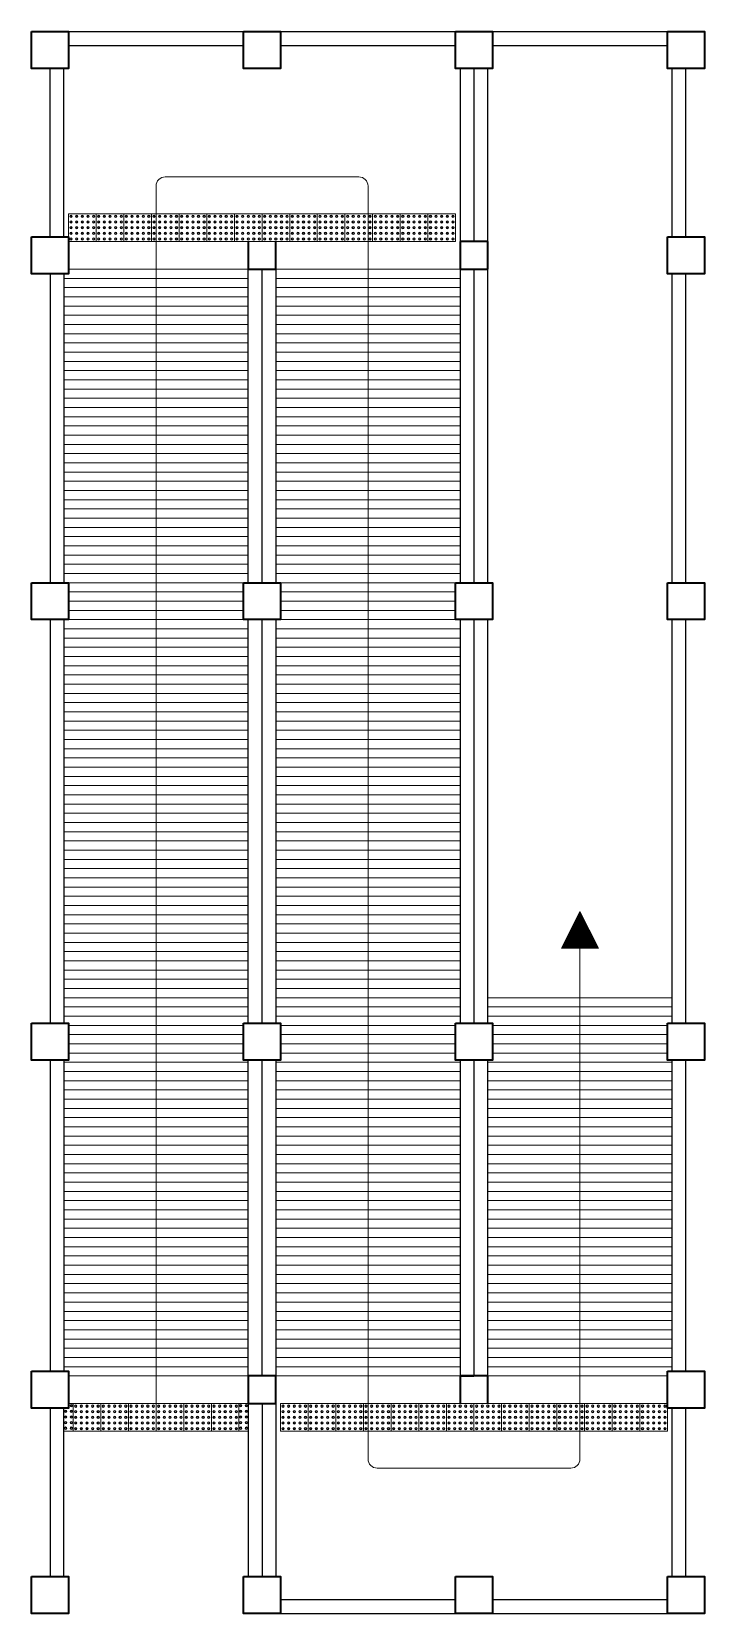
# Model space of a CAD drawing. Header units: millimetres. Extents: x 5 to 430, y 3 to 339.
# Drawn here: x 5.17 to 12.47, y 155.15 to 172.3 of the extents above; entities that cross this region are included whole.
import ezdxf

# ---------------------------------------------------------------- set-up
doc = ezdxf.new("R2010")
doc.units = ezdxf.units.MM
doc.header["$MEASUREMENT"] = 0

msp = doc.modelspace()

# ---------------------------------------------------------------- linework, layer by layer
at = {"color": 8, "lineweight": 25}
for p, q in [((5.57, 172.297), (10.17, 172.297)), ((10.17, 172.297), (12.07, 172.297)), ((5.57, 172.147), (7.47, 172.147)), ((7.87, 172.147), (9.77, 172.147)), ((10.17, 172.147), (12.07, 172.147)), ((5.37, 170.072), (5.37, 171.897)), ((5.52, 170.072), (5.52, 171.897)), ((9.82, 171.897), (9.82, 166.322)), ((9.97, 171.897), (9.97, 170.022)), ((10.12, 166.322), (10.12, 171.897)), ((12.12, 170.072), (12.12, 171.897)), ((12.27, 170.072), (12.27, 171.897)), ((5.37, 169.672), (5.37, 166.322)), ((5.52, 169.672), (5.52, 166.322)), ((7.52, 166.322), (7.52, 169.722)), ((7.67, 166.322), (7.67, 169.722)), ((7.82, 169.722), (7.82, 166.322)), ((9.97, 169.722), (9.97, 166.322)), ((12.12, 166.322), (12.12, 169.672)), ((12.27, 166.322), (12.27, 169.672)), ((5.37, 165.922), (5.37, 161.547)), ((5.52, 165.922), (5.52, 161.547)), ((7.52, 161.547), (7.52, 165.922)), ((7.67, 161.547), (7.67, 165.922)), ((7.82, 165.922), (7.82, 161.547)), ((9.82, 165.922), (9.82, 161.547)), ((9.97, 165.922), (9.97, 161.547)), ((10.12, 161.547), (10.12, 165.922)), ((12.12, 161.547), (12.12, 165.922)), ((12.27, 161.547), (12.27, 165.922)), ((5.37, 163.572), (5.37, 161.547)), ((9.97, 163.572), (9.97, 161.547)), ((5.37, 161.147), (5.37, 157.772)), ((5.52, 161.147), (5.52, 157.772)), ((7.52, 157.722), (7.52, 161.147)), ((7.67, 157.722), (7.67, 161.147)), ((7.82, 161.147), (7.82, 157.722)), ((9.82, 161.147), (9.82, 157.722)), ((9.97, 161.147), (9.97, 157.722)), ((10.12, 157.722), (10.12, 161.147)), ((12.12, 157.772), (12.12, 161.147)), ((12.27, 157.772), (12.27, 161.147)), ((7.52, 157.722), (7.52, 155.547)), ((7.82, 157.722), (7.82, 155.547)), ((5.37, 157.372), (5.37, 155.547)), ((5.52, 155.547), (5.52, 157.372)), ((7.67, 157.422), (7.67, 155.547)), ((12.12, 155.547), (12.12, 157.372)), ((12.27, 155.547), (12.27, 157.372)), ((7.87, 155.297), (9.77, 155.297)), ((10.17, 155.297), (12.07, 155.297)), ((7.87, 155.147), (12.07, 155.147))]:
    msp.add_line(p, q, dxfattribs=at)
at = {"color": 8, "lineweight": 9}
for p, q in [((6.62, 170.722), (8.72, 170.722)), ((6.52, 157.722), (6.52, 170.622)), ((8.82, 170.622), (8.82, 169.722)), ((5.87, 170.322), (5.57, 170.322)), ((5.57, 170.322), (5.57, 170.022)), ((6.17, 170.322), (5.87, 170.322)), ((5.87, 170.322), (5.87, 170.022)), ((6.47, 170.322), (6.17, 170.322)), ((6.17, 170.322), (6.17, 170.022)), ((6.77, 170.322), (6.47, 170.322)), ((6.47, 170.322), (6.47, 170.022)), ((7.07, 170.322), (6.77, 170.322)), ((6.77, 170.322), (6.77, 170.022)), ((7.37, 170.322), (7.07, 170.322)), ((7.07, 170.322), (7.07, 170.022)), ((7.67, 170.322), (7.37, 170.322)), ((7.37, 170.322), (7.37, 170.022)), ((7.97, 170.322), (7.67, 170.322)), ((7.67, 170.322), (7.67, 170.022)), ((8.27, 170.322), (7.97, 170.322)), ((7.97, 170.322), (7.97, 170.022)), ((8.27, 170.022), (8.27, 170.322)), ((8.57, 170.322), (8.27, 170.322)), ((8.57, 170.022), (8.57, 170.322)), ((8.87, 170.322), (8.57, 170.322)), ((8.87, 170.022), (8.87, 170.322)), ((9.17, 170.322), (8.87, 170.322)), ((9.17, 170.022), (9.17, 170.322)), ((9.47, 170.322), (9.17, 170.322)), ((9.47, 170.022), (9.47, 170.322)), ((9.77, 170.322), (9.47, 170.322)), ((9.77, 170.022), (9.77, 170.322)), ((5.57, 170.022), (5.87, 170.022)), ((5.87, 170.022), (6.17, 170.022)), ((6.17, 170.022), (6.47, 170.022)), ((6.47, 170.022), (6.77, 170.022)), ((6.77, 170.022), (7.07, 170.022)), ((7.07, 170.022), (7.37, 170.022)), ((7.37, 170.022), (7.67, 170.022)), ((7.82, 170.022), (7.52, 170.022)), ((7.82, 170.022), (7.52, 170.022)), ((7.67, 170.022), (7.97, 170.022)), ((7.97, 170.022), (8.27, 170.022)), ((8.27, 170.022), (8.57, 170.022)), ((8.57, 170.022), (8.87, 170.022)), ((8.87, 170.022), (9.17, 170.022)), ((9.17, 170.022), (9.47, 170.022)), ((9.47, 170.022), (9.77, 170.022)), ((5.52, 169.622), (7.52, 169.622)), ((5.57, 169.722), (7.52, 169.722)), ((7.82, 169.722), (9.82, 169.722)), ((7.82, 169.622), (9.82, 169.622)), ((8.82, 169.722), (8.82, 156.822)), ((5.52, 169.522), (7.52, 169.522)), ((7.82, 169.522), (9.82, 169.522)), ((5.52, 169.422), (7.52, 169.422)), ((5.52, 169.322), (7.52, 169.322)), ((7.82, 169.422), (9.82, 169.422)), ((7.82, 169.322), (9.82, 169.322)), ((5.52, 169.222), (7.52, 169.222)), ((5.52, 169.122), (7.52, 169.122)), ((7.82, 169.222), (9.82, 169.222)), ((7.82, 169.122), (9.82, 169.122)), ((5.52, 169.022), (7.52, 169.022)), ((7.82, 169.022), (9.82, 169.022)), ((5.52, 168.922), (7.52, 168.922)), ((5.52, 168.822), (7.52, 168.822)), ((7.82, 168.922), (9.82, 168.922)), ((7.82, 168.822), (9.82, 168.822)), ((5.52, 168.722), (7.52, 168.722)), ((5.52, 168.622), (7.52, 168.622)), ((7.82, 168.722), (9.82, 168.722)), ((7.82, 168.622), (9.82, 168.622)), ((5.52, 168.522), (7.52, 168.522)), ((5.52, 168.422), (7.52, 168.422)), ((7.82, 168.522), (9.82, 168.522)), ((7.82, 168.422), (9.82, 168.422)), ((5.52, 168.322), (7.52, 168.322)), ((7.82, 168.322), (9.82, 168.322)), ((5.52, 168.222), (7.52, 168.222)), ((5.52, 168.122), (7.52, 168.122)), ((7.82, 168.222), (9.82, 168.222)), ((7.82, 168.122), (9.82, 168.122)), ((5.52, 168.022), (7.52, 168.022)), ((5.52, 167.922), (7.52, 167.922)), ((7.82, 168.022), (9.82, 168.022)), ((7.82, 167.922), (9.82, 167.922)), ((5.52, 167.822), (7.52, 167.822)), ((7.82, 167.822), (9.82, 167.822)), ((5.52, 167.722), (7.52, 167.722)), ((5.52, 167.622), (7.52, 167.622)), ((7.82, 167.722), (9.82, 167.722)), ((7.82, 167.622), (9.82, 167.622)), ((5.52, 167.522), (7.52, 167.522)), ((5.52, 167.422), (7.52, 167.422)), ((7.82, 167.522), (9.82, 167.522)), ((7.82, 167.422), (9.82, 167.422)), ((5.52, 167.322), (7.52, 167.322)), ((5.52, 167.222), (7.52, 167.222)), ((7.82, 167.322), (9.82, 167.322)), ((7.82, 167.222), (9.82, 167.222)), ((5.52, 167.122), (7.52, 167.122)), ((7.82, 167.122), (9.82, 167.122)), ((5.52, 167.022), (7.52, 167.022)), ((5.52, 166.922), (7.52, 166.922)), ((7.82, 167.022), (9.82, 167.022)), ((7.82, 166.922), (9.82, 166.922)), ((5.52, 166.822), (7.52, 166.822)), ((5.52, 166.722), (7.52, 166.722)), ((7.82, 166.822), (9.82, 166.822)), ((7.82, 166.722), (9.82, 166.722)), ((5.52, 166.622), (7.52, 166.622)), ((7.82, 166.622), (9.82, 166.622)), ((5.52, 166.522), (7.52, 166.522)), ((5.52, 166.422), (7.52, 166.422)), ((7.82, 166.522), (9.82, 166.522)), ((7.82, 166.422), (9.82, 166.422)), ((5.52, 166.322), (7.52, 166.322)), ((5.57, 166.222), (7.47, 166.222)), ((7.82, 166.322), (9.82, 166.322)), ((7.87, 166.222), (9.77, 166.222)), ((5.57, 166.122), (7.47, 166.122)), ((5.57, 166.022), (7.47, 166.022)), ((7.87, 166.122), (9.77, 166.122)), ((7.87, 166.022), (9.77, 166.022)), ((5.52, 165.922), (7.52, 165.922)), ((7.82, 165.922), (9.82, 165.922)), ((5.52, 165.822), (7.52, 165.822)), ((5.52, 165.722), (7.52, 165.722)), ((7.82, 165.822), (9.82, 165.822)), ((7.82, 165.722), (9.82, 165.722)), ((5.52, 165.622), (7.52, 165.622)), ((5.52, 165.522), (7.52, 165.522)), ((7.82, 165.622), (9.82, 165.622)), ((7.82, 165.522), (9.82, 165.522)), ((5.52, 165.422), (7.52, 165.422)), ((7.82, 165.422), (9.82, 165.422)), ((5.52, 165.322), (7.52, 165.322)), ((5.52, 165.222), (7.52, 165.222)), ((7.82, 165.322), (9.82, 165.322)), ((7.82, 165.222), (9.82, 165.222)), ((5.52, 165.122), (7.52, 165.122)), ((5.52, 165.022), (7.52, 165.022)), ((7.82, 165.122), (9.82, 165.122)), ((7.82, 165.022), (9.82, 165.022)), ((5.52, 164.922), (7.52, 164.922)), ((5.52, 164.822), (7.52, 164.822)), ((7.82, 164.922), (9.82, 164.922)), ((7.82, 164.822), (9.82, 164.822)), ((5.52, 164.722), (7.52, 164.722)), ((7.82, 164.722), (9.82, 164.722)), ((5.52, 164.622), (7.52, 164.622)), ((5.52, 164.522), (7.52, 164.522)), ((7.82, 164.622), (9.82, 164.622)), ((7.82, 164.522), (9.82, 164.522)), ((5.52, 164.422), (7.52, 164.422)), ((5.52, 164.322), (7.52, 164.322)), ((7.82, 164.422), (9.82, 164.422)), ((7.82, 164.322), (9.82, 164.322)), ((5.52, 164.222), (7.52, 164.222)), ((7.82, 164.222), (9.82, 164.222)), ((5.52, 164.122), (7.52, 164.122)), ((5.52, 164.022), (7.52, 164.022)), ((7.82, 164.122), (9.82, 164.122)), ((7.82, 164.022), (9.82, 164.022)), ((5.52, 163.922), (7.52, 163.922)), ((5.52, 163.822), (7.52, 163.822)), ((7.82, 163.922), (9.82, 163.922)), ((7.82, 163.822), (9.82, 163.822)), ((5.52, 163.722), (7.52, 163.722)), ((5.52, 163.622), (7.52, 163.622)), ((7.82, 163.722), (9.82, 163.722)), ((7.82, 163.622), (9.82, 163.622)), ((5.52, 163.522), (7.52, 163.522)), ((7.82, 163.522), (9.82, 163.522)), ((5.52, 163.422), (7.52, 163.422)), ((5.52, 163.322), (7.52, 163.322)), ((7.82, 163.422), (9.82, 163.422)), ((7.82, 163.322), (9.82, 163.322)), ((5.52, 163.222), (7.52, 163.222)), ((5.52, 163.122), (7.52, 163.122)), ((7.82, 163.222), (9.82, 163.222)), ((7.82, 163.122), (9.82, 163.122)), ((5.52, 163.022), (7.52, 163.022)), ((7.82, 163.022), (9.82, 163.022)), ((5.52, 162.922), (7.52, 162.922)), ((5.52, 162.822), (7.52, 162.822)), ((7.82, 162.922), (9.82, 162.922)), ((7.82, 162.822), (9.82, 162.822)), ((11.12, 162.758), (10.92, 162.358)), ((11.12, 162.758), (11.32, 162.358)), ((5.52, 162.722), (7.52, 162.722)), ((5.52, 162.622), (7.52, 162.622)), ((7.82, 162.722), (9.82, 162.722)), ((7.82, 162.622), (9.82, 162.622)), ((11.035, 162.588), (11.12, 162.588)), ((11.04, 162.598), (11.12, 162.598)), ((11.045, 162.608), (11.12, 162.608)), ((11.05, 162.618), (11.12, 162.618)), ((11.055, 162.628), (11.12, 162.628)), ((11.06, 162.638), (11.12, 162.638)), ((11.065, 162.648), (11.12, 162.648)), ((11.07, 162.658), (11.12, 162.658)), ((11.075, 162.668), (11.12, 162.668)), ((11.08, 162.678), (11.12, 162.678)), ((11.085, 162.688), (11.12, 162.688)), ((11.09, 162.698), (11.12, 162.698)), ((11.095, 162.708), (11.12, 162.708)), ((11.1, 162.718), (11.12, 162.718)), ((11.105, 162.728), (11.12, 162.728)), ((11.11, 162.738), (11.12, 162.738)), ((11.115, 162.748), (11.12, 162.748)), ((11.12, 162.748), (11.125, 162.748)), ((11.12, 162.738), (11.13, 162.738)), ((11.12, 162.728), (11.135, 162.728)), ((11.12, 162.718), (11.14, 162.718)), ((11.12, 162.708), (11.145, 162.708)), ((11.12, 162.698), (11.15, 162.698)), ((11.12, 162.688), (11.155, 162.688)), ((11.12, 162.678), (11.16, 162.678)), ((11.12, 162.668), (11.165, 162.668)), ((11.12, 162.658), (11.17, 162.658)), ((11.12, 162.648), (11.175, 162.648)), ((11.12, 162.638), (11.18, 162.638)), ((11.12, 162.628), (11.185, 162.628)), ((11.12, 162.618), (11.19, 162.618)), ((11.12, 162.608), (11.195, 162.608)), ((11.12, 162.598), (11.2, 162.598)), ((11.12, 162.588), (11.205, 162.588)), ((5.52, 162.522), (7.52, 162.522)), ((5.52, 162.422), (7.52, 162.422)), ((7.82, 162.522), (9.82, 162.522)), ((7.82, 162.422), (9.82, 162.422)), ((10.95, 162.418), (11.12, 162.418)), ((10.955, 162.428), (11.12, 162.428)), ((10.96, 162.438), (11.12, 162.438)), ((10.965, 162.448), (11.12, 162.448)), ((10.965, 162.448), (11.12, 162.448)), ((10.97, 162.458), (11.12, 162.458)), ((10.975, 162.468), (11.12, 162.468)), ((10.98, 162.478), (11.12, 162.478)), ((10.985, 162.488), (11.12, 162.488)), ((10.99, 162.498), (11.12, 162.498)), ((10.995, 162.508), (11.12, 162.508)), ((11, 162.518), (11.12, 162.518)), ((11.005, 162.528), (11.12, 162.528)), ((11.01, 162.538), (11.12, 162.538)), ((11.015, 162.548), (11.12, 162.548)), ((11.02, 162.558), (11.12, 162.558)), ((11.025, 162.568), (11.12, 162.568)), ((11.03, 162.578), (11.12, 162.578)), ((11.12, 162.578), (11.21, 162.578)), ((11.12, 162.568), (11.215, 162.568)), ((11.12, 162.558), (11.22, 162.558)), ((11.12, 162.548), (11.225, 162.548)), ((11.12, 162.538), (11.23, 162.538)), ((11.12, 162.528), (11.235, 162.528)), ((11.12, 162.518), (11.24, 162.518)), ((11.12, 162.508), (11.245, 162.508)), ((11.12, 162.498), (11.25, 162.498)), ((11.12, 162.488), (11.255, 162.488)), ((11.12, 162.478), (11.26, 162.478)), ((11.12, 162.468), (11.265, 162.468)), ((11.12, 162.458), (11.27, 162.458)), ((11.12, 162.448), (11.275, 162.448)), ((11.12, 162.448), (11.275, 162.448)), ((11.12, 162.438), (11.28, 162.438)), ((11.12, 162.428), (11.285, 162.428)), ((11.12, 162.418), (11.29, 162.418)), ((5.52, 162.322), (7.52, 162.322)), ((7.82, 162.322), (9.82, 162.322)), ((11.12, 162.358), (10.92, 162.358)), ((11.12, 162.368), (10.925, 162.368)), ((11.12, 162.378), (10.93, 162.378)), ((10.935, 162.388), (11.12, 162.388)), ((10.94, 162.398), (11.12, 162.398)), ((10.945, 162.408), (11.12, 162.408)), ((11.12, 162.408), (11.295, 162.408)), ((11.12, 162.398), (11.3, 162.398)), ((11.12, 162.388), (11.305, 162.388)), ((11.12, 162.378), (11.31, 162.378)), ((11.12, 162.368), (11.315, 162.368)), ((11.12, 157.722), (11.12, 162.358)), ((11.12, 162.358), (11.32, 162.358)), ((5.52, 162.222), (7.52, 162.222)), ((5.52, 162.122), (7.52, 162.122)), ((7.82, 162.222), (9.82, 162.222)), ((7.82, 162.122), (9.82, 162.122)), ((5.52, 162.022), (7.52, 162.022)), ((5.52, 161.922), (7.52, 161.922)), ((7.82, 162.022), (9.82, 162.022)), ((7.82, 161.922), (9.82, 161.922)), ((5.52, 161.822), (7.52, 161.822)), ((7.82, 161.822), (9.82, 161.822)), ((10.12, 161.822), (12.12, 161.822)), ((5.52, 161.722), (7.52, 161.722)), ((5.52, 161.622), (7.52, 161.622)), ((7.82, 161.722), (9.82, 161.722)), ((7.82, 161.622), (9.82, 161.622)), ((10.12, 161.722), (12.12, 161.722)), ((10.12, 161.622), (12.12, 161.622)), ((5.57, 161.522), (7.47, 161.522)), ((5.57, 161.422), (7.47, 161.422)), ((7.87, 161.522), (9.77, 161.522)), ((7.87, 161.422), (9.77, 161.422)), ((10.17, 161.522), (12.07, 161.522)), ((10.17, 161.422), (12.07, 161.422)), ((5.57, 161.322), (7.47, 161.322)), ((5.57, 161.222), (7.47, 161.222)), ((7.87, 161.322), (9.77, 161.322)), ((7.87, 161.222), (9.77, 161.222)), ((10.17, 161.322), (12.07, 161.322)), ((10.17, 161.222), (12.07, 161.222)), ((5.52, 161.122), (7.52, 161.122)), ((7.82, 161.122), (9.82, 161.122)), ((10.12, 161.122), (12.12, 161.122)), ((5.52, 161.022), (7.52, 161.022)), ((5.52, 160.922), (7.52, 160.922)), ((7.82, 161.022), (9.82, 161.022)), ((7.82, 160.922), (9.82, 160.922)), ((10.12, 161.022), (12.12, 161.022)), ((10.12, 160.922), (12.12, 160.922)), ((5.52, 160.822), (7.52, 160.822)), ((5.52, 160.722), (7.52, 160.722)), ((7.82, 160.822), (9.82, 160.822)), ((7.82, 160.722), (9.82, 160.722)), ((10.12, 160.822), (12.12, 160.822)), ((10.12, 160.722), (12.12, 160.722)), ((5.52, 160.622), (7.52, 160.622)), ((7.82, 160.622), (9.82, 160.622)), ((10.12, 160.622), (12.12, 160.622)), ((5.52, 160.522), (7.52, 160.522)), ((5.52, 160.422), (7.52, 160.422)), ((7.82, 160.522), (9.82, 160.522)), ((7.82, 160.422), (9.82, 160.422)), ((10.12, 160.522), (12.12, 160.522)), ((10.12, 160.422), (12.12, 160.422)), ((5.52, 160.322), (7.52, 160.322)), ((5.52, 160.222), (7.52, 160.222)), ((7.82, 160.322), (9.82, 160.322)), ((7.82, 160.222), (9.82, 160.222)), ((10.12, 160.322), (12.12, 160.322)), ((10.12, 160.222), (12.12, 160.222)), ((5.52, 160.122), (7.52, 160.122)), ((5.52, 160.022), (7.52, 160.022)), ((7.82, 160.122), (9.82, 160.122)), ((7.82, 160.022), (9.82, 160.022)), ((10.12, 160.122), (12.12, 160.122)), ((10.12, 160.022), (12.12, 160.022)), ((5.52, 159.922), (7.52, 159.922)), ((7.82, 159.922), (9.82, 159.922)), ((10.12, 159.922), (12.12, 159.922)), ((5.52, 159.822), (7.52, 159.822)), ((5.52, 159.722), (7.52, 159.722)), ((7.82, 159.822), (9.82, 159.822)), ((7.82, 159.722), (9.82, 159.722)), ((10.12, 159.822), (12.12, 159.822)), ((10.12, 159.722), (12.12, 159.722)), ((5.52, 159.622), (7.52, 159.622)), ((5.52, 159.522), (7.52, 159.522)), ((7.82, 159.622), (9.82, 159.622)), ((7.82, 159.522), (9.82, 159.522)), ((10.12, 159.622), (12.12, 159.622)), ((10.12, 159.522), (12.12, 159.522)), ((5.52, 159.422), (7.52, 159.422)), ((7.82, 159.422), (9.82, 159.422)), ((10.12, 159.422), (12.12, 159.422)), ((5.52, 159.322), (7.52, 159.322)), ((5.52, 159.222), (7.52, 159.222)), ((7.82, 159.322), (9.82, 159.322)), ((7.82, 159.222), (9.82, 159.222)), ((10.12, 159.322), (12.12, 159.322)), ((10.12, 159.222), (12.12, 159.222)), ((5.52, 159.122), (7.52, 159.122)), ((5.52, 159.022), (7.52, 159.022)), ((7.82, 159.122), (9.82, 159.122)), ((7.82, 159.022), (9.82, 159.022)), ((10.12, 159.122), (12.12, 159.122)), ((10.12, 159.022), (12.12, 159.022)), ((5.52, 158.922), (7.52, 158.922)), ((5.52, 158.822), (7.52, 158.822)), ((7.82, 158.922), (9.82, 158.922)), ((7.82, 158.822), (9.82, 158.822)), ((10.12, 158.922), (12.12, 158.922)), ((10.12, 158.822), (12.12, 158.822)), ((5.52, 158.722), (7.52, 158.722)), ((7.82, 158.722), (9.82, 158.722)), ((10.12, 158.722), (12.12, 158.722)), ((5.52, 158.622), (7.52, 158.622)), ((5.52, 158.522), (7.52, 158.522)), ((7.82, 158.622), (9.82, 158.622)), ((7.82, 158.522), (9.82, 158.522)), ((10.12, 158.622), (12.12, 158.622)), ((10.12, 158.522), (12.12, 158.522)), ((5.52, 158.422), (7.52, 158.422)), ((5.52, 158.322), (7.52, 158.322)), ((7.82, 158.422), (9.82, 158.422)), ((7.82, 158.322), (9.82, 158.322)), ((10.12, 158.422), (12.12, 158.422)), ((10.12, 158.322), (12.12, 158.322)), ((5.52, 158.222), (7.52, 158.222)), ((7.82, 158.222), (9.82, 158.222)), ((10.12, 158.222), (12.12, 158.222)), ((5.52, 158.122), (7.52, 158.122)), ((5.52, 158.022), (7.52, 158.022)), ((7.82, 158.122), (9.82, 158.122)), ((7.82, 158.022), (9.82, 158.022)), ((10.12, 158.122), (12.12, 158.122)), ((10.12, 158.022), (12.12, 158.022)), ((5.52, 157.922), (7.52, 157.922)), ((5.52, 157.822), (7.52, 157.822)), ((7.82, 157.922), (9.82, 157.922)), ((7.82, 157.822), (9.82, 157.822)), ((10.12, 157.922), (12.12, 157.922)), ((10.12, 157.822), (12.12, 157.822)), ((5.57, 157.722), (7.52, 157.722)), ((6.52, 157.722), (6.52, 157.422)), ((7.82, 157.722), (9.82, 157.722)), ((10.12, 157.722), (12.07, 157.722)), ((11.12, 156.822), (11.12, 157.722)), ((5.62, 157.422), (5.57, 157.422)), ((5.92, 157.422), (5.62, 157.422)), ((5.62, 157.422), (5.62, 157.122)), ((5.92, 157.122), (5.92, 157.422)), ((6.22, 157.422), (5.92, 157.422)), ((6.22, 157.122), (6.22, 157.422)), ((6.52, 157.422), (6.22, 157.422)), ((6.52, 157.122), (6.52, 157.422)), ((6.82, 157.422), (6.52, 157.422)), ((6.82, 157.122), (6.82, 157.422)), ((7.12, 157.422), (6.82, 157.422)), ((7.12, 157.122), (7.12, 157.422)), ((7.42, 157.422), (7.12, 157.422)), ((7.42, 157.122), (7.42, 157.422)), ((7.42, 157.422), (7.52, 157.422)), ((8.17, 157.422), (7.87, 157.422)), ((7.87, 157.422), (7.87, 157.122)), ((8.47, 157.422), (8.17, 157.422)), ((8.17, 157.422), (8.17, 157.122)), ((8.77, 157.422), (8.47, 157.422)), ((8.47, 157.422), (8.47, 157.122)), ((9.07, 157.422), (8.77, 157.422)), ((8.77, 157.422), (8.77, 157.122)), ((9.37, 157.422), (9.07, 157.422)), ((9.07, 157.422), (9.07, 157.122)), ((9.67, 157.422), (9.37, 157.422)), ((9.37, 157.422), (9.37, 157.122)), ((9.97, 157.422), (9.67, 157.422)), ((9.67, 157.422), (9.67, 157.122)), ((9.82, 157.422), (10.12, 157.422)), ((9.82, 157.422), (10.12, 157.422)), ((9.82, 157.422), (10.12, 157.422)), ((10.27, 157.422), (9.97, 157.422)), ((9.97, 157.422), (9.97, 157.122)), ((10.57, 157.422), (10.27, 157.422)), ((10.27, 157.422), (10.27, 157.122)), ((10.57, 157.122), (10.57, 157.422)), ((10.87, 157.422), (10.57, 157.422)), ((10.87, 157.122), (10.87, 157.422)), ((11.17, 157.422), (10.87, 157.422)), ((11.17, 157.122), (11.17, 157.422)), ((11.47, 157.422), (11.17, 157.422)), ((11.47, 157.122), (11.47, 157.422)), ((11.77, 157.422), (11.47, 157.422)), ((11.77, 157.122), (11.77, 157.422)), ((12.07, 157.422), (11.77, 157.422)), ((12.07, 157.122), (12.07, 157.422)), ((5.62, 157.122), (5.52, 157.122)), ((5.62, 157.122), (5.92, 157.122)), ((5.92, 157.122), (6.22, 157.122)), ((6.22, 157.122), (6.52, 157.122)), ((6.52, 157.122), (6.82, 157.122)), ((6.82, 157.122), (7.12, 157.122)), ((7.12, 157.122), (7.42, 157.122)), ((7.42, 157.122), (7.52, 157.122)), ((7.87, 157.122), (8.17, 157.122)), ((8.17, 157.122), (8.47, 157.122)), ((8.47, 157.122), (8.77, 157.122)), ((8.77, 157.122), (9.07, 157.122)), ((9.07, 157.122), (9.37, 157.122)), ((9.37, 157.122), (9.67, 157.122)), ((9.67, 157.122), (9.97, 157.122)), ((9.97, 157.122), (10.27, 157.122)), ((10.27, 157.122), (10.57, 157.122)), ((10.57, 157.122), (10.87, 157.122)), ((10.87, 157.122), (11.17, 157.122)), ((11.17, 157.122), (11.47, 157.122)), ((11.47, 157.122), (11.77, 157.122)), ((11.77, 157.122), (12.07, 157.122)), ((8.92, 156.722), (11.02, 156.722))]:
    msp.add_line(p, q, dxfattribs=at)
at = {"color": 8, "lineweight": -2}
for p, q in [((7.52, 170.022), (7.52, 169.722)), ((10.12, 170.022), (9.82, 170.022)), ((9.82, 170.022), (9.82, 169.722)), ((10.12, 169.722), (10.12, 170.022)), ((7.52, 169.722), (7.82, 169.722)), ((7.52, 169.722), (7.82, 169.722)), ((9.82, 169.722), (10.12, 169.722)), ((7.67, 161.547), (7.67, 163.572)), ((12.27, 161.547), (12.27, 163.572))]:
    msp.add_line(p, q, dxfattribs=at)
at = {"color": 8, "lineweight": 35}
for p, q in [((7.52, 170.022), (7.52, 169.722)), ((7.82, 169.722), (7.82, 170.022)), ((7.82, 169.722), (7.82, 170.022)), ((10.12, 170.022), (9.82, 170.022)), ((9.82, 170.022), (9.82, 169.722)), ((10.12, 169.722), (10.12, 170.022)), ((7.52, 169.722), (7.82, 169.722)), ((9.82, 169.722), (10.12, 169.722)), ((7.82, 157.722), (7.52, 157.722)), ((7.52, 157.722), (7.52, 157.422)), ((7.52, 157.722), (7.52, 157.422)), ((7.82, 157.722), (7.52, 157.722)), ((7.52, 157.722), (7.52, 157.422)), ((7.82, 157.422), (7.82, 157.722)), ((7.82, 157.422), (7.82, 157.722)), ((7.82, 157.422), (7.82, 157.722)), ((10.12, 157.722), (9.82, 157.722)), ((9.82, 157.722), (9.82, 157.422)), ((9.82, 157.722), (9.97, 157.722)), ((9.82, 157.722), (9.82, 157.422)), ((10.12, 157.722), (9.82, 157.722)), ((9.82, 157.722), (9.82, 157.422)), ((10.12, 157.422), (10.12, 157.722)), ((10.12, 157.422), (10.12, 157.722)), ((10.12, 157.422), (10.12, 157.722)), ((7.52, 157.422), (7.82, 157.422)), ((7.52, 157.422), (7.82, 157.422))]:
    msp.add_line(p, q, dxfattribs=at)
for points in [[(5.17, 172.297), (5.57, 172.297), (5.57, 171.897), (5.17, 171.897)], [(7.47, 172.297), (7.87, 172.297), (7.87, 171.897), (7.47, 171.897)], [(9.77, 172.297), (10.17, 172.297), (10.17, 171.897), (9.77, 171.897)], [(12.07, 172.297), (12.47, 172.297), (12.47, 171.897), (12.07, 171.897)], [(5.17, 170.072), (5.57, 170.072), (5.57, 169.672), (5.17, 169.672)], [(12.07, 170.072), (12.47, 170.072), (12.47, 169.672), (12.07, 169.672)], [(5.17, 166.322), (5.57, 166.322), (5.57, 165.922), (5.17, 165.922)], [(7.47, 166.322), (7.87, 166.322), (7.87, 165.922), (7.47, 165.922)], [(9.77, 166.322), (10.17, 166.322), (10.17, 165.922), (9.77, 165.922)], [(12.07, 166.322), (12.47, 166.322), (12.47, 165.922), (12.07, 165.922)], [(5.17, 161.547), (5.57, 161.547), (5.57, 161.147), (5.17, 161.147)], [(7.47, 161.547), (7.87, 161.547), (7.87, 161.147), (7.47, 161.147)], [(9.77, 161.547), (10.17, 161.547), (10.17, 161.147), (9.77, 161.147)], [(12.07, 161.547), (12.47, 161.547), (12.47, 161.147), (12.07, 161.147)], [(5.17, 157.772), (5.57, 157.772), (5.57, 157.372), (5.17, 157.372)], [(12.07, 157.772), (12.47, 157.772), (12.47, 157.372), (12.07, 157.372)], [(5.17, 155.547), (5.57, 155.547), (5.57, 155.147), (5.17, 155.147)], [(7.47, 155.547), (7.87, 155.547), (7.87, 155.147), (7.47, 155.147)], [(9.77, 155.547), (10.17, 155.547), (10.17, 155.147), (9.77, 155.147)], [(12.07, 155.547), (12.47, 155.547), (12.47, 155.147), (12.07, 155.147)]]:
    msp.add_lwpolyline(points, close=True, dxfattribs=at)
at = {"color": 8, "lineweight": 9}
for centre, radius in [((5.598, 170.294), 0.013), ((5.598, 170.294), 0.009), ((5.659, 170.294), 0.013), ((5.659, 170.294), 0.009), ((5.72, 170.294), 0.013), ((5.72, 170.294), 0.009), ((5.781, 170.294), 0.013), ((5.781, 170.294), 0.009), ((5.842, 170.294), 0.013), ((5.842, 170.294), 0.009), ((5.898, 170.294), 0.013), ((5.898, 170.294), 0.009), ((5.959, 170.294), 0.013), ((5.959, 170.294), 0.009), ((6.02, 170.294), 0.013), ((6.02, 170.294), 0.009), ((6.081, 170.294), 0.013), ((6.081, 170.294), 0.009), ((6.142, 170.294), 0.013), ((6.142, 170.294), 0.009), ((6.198, 170.294), 0.013), ((6.198, 170.294), 0.009), ((6.259, 170.294), 0.013), ((6.259, 170.294), 0.009), ((6.32, 170.294), 0.013), ((6.32, 170.294), 0.009), ((6.381, 170.294), 0.013), ((6.381, 170.294), 0.009), ((6.442, 170.294), 0.013), ((6.442, 170.294), 0.009), ((6.498, 170.294), 0.013), ((6.498, 170.294), 0.009), ((6.559, 170.294), 0.013), ((6.559, 170.294), 0.009), ((6.62, 170.294), 0.013), ((6.62, 170.294), 0.009), ((6.681, 170.294), 0.013), ((6.681, 170.294), 0.009), ((6.742, 170.294), 0.013), ((6.742, 170.294), 0.009), ((6.798, 170.294), 0.013), ((6.798, 170.294), 0.009), ((6.859, 170.294), 0.013), ((6.859, 170.294), 0.009), ((6.92, 170.294), 0.013), ((6.92, 170.294), 0.009), ((6.981, 170.294), 0.013), ((6.981, 170.294), 0.009), ((7.042, 170.294), 0.013), ((7.042, 170.294), 0.009), ((7.098, 170.294), 0.013), ((7.098, 170.294), 0.009), ((7.159, 170.294), 0.013), ((7.159, 170.294), 0.009), ((7.22, 170.294), 0.013), ((7.22, 170.294), 0.009), ((7.281, 170.294), 0.013), ((7.281, 170.294), 0.009), ((7.342, 170.294), 0.013), ((7.342, 170.294), 0.009), ((7.398, 170.294), 0.013), ((7.398, 170.294), 0.009), ((7.459, 170.294), 0.013), ((7.459, 170.294), 0.009), ((7.52, 170.294), 0.013), ((7.52, 170.294), 0.009), ((7.581, 170.294), 0.013), ((7.581, 170.294), 0.009), ((7.642, 170.294), 0.013), ((7.642, 170.294), 0.009), ((7.698, 170.294), 0.013), ((7.698, 170.294), 0.009), ((7.759, 170.294), 0.013), ((7.759, 170.294), 0.009), ((7.82, 170.294), 0.013), ((7.82, 170.294), 0.009), ((7.881, 170.294), 0.013), ((7.881, 170.294), 0.009), ((7.942, 170.294), 0.013), ((7.942, 170.294), 0.009), ((7.998, 170.294), 0.013), ((7.998, 170.294), 0.009), ((8.059, 170.294), 0.013), ((8.059, 170.294), 0.009), ((8.12, 170.294), 0.013), ((8.12, 170.294), 0.009), ((8.181, 170.294), 0.013), ((8.181, 170.294), 0.009), ((8.242, 170.294), 0.013), ((8.242, 170.294), 0.009), ((8.298, 170.294), 0.013), ((8.298, 170.294), 0.009), ((8.359, 170.294), 0.013), ((8.359, 170.294), 0.009), ((8.42, 170.294), 0.013), ((8.42, 170.294), 0.009), ((8.481, 170.294), 0.013), ((8.481, 170.294), 0.009), ((8.542, 170.294), 0.013), ((8.542, 170.294), 0.009), ((8.598, 170.294), 0.013), ((8.598, 170.294), 0.009), ((8.659, 170.294), 0.013), ((8.659, 170.294), 0.009), ((8.72, 170.294), 0.013), ((8.72, 170.294), 0.009), ((8.781, 170.294), 0.013), ((8.781, 170.294), 0.009), ((8.842, 170.294), 0.013), ((8.842, 170.294), 0.009), ((8.898, 170.294), 0.013), ((8.898, 170.294), 0.009), ((8.959, 170.294), 0.013), ((8.959, 170.294), 0.009), ((9.02, 170.294), 0.013), ((9.02, 170.294), 0.009), ((9.081, 170.294), 0.013), ((9.081, 170.294), 0.009), ((9.142, 170.294), 0.013), ((9.142, 170.294), 0.009), ((9.198, 170.294), 0.013), ((9.198, 170.294), 0.009), ((9.259, 170.294), 0.013), ((9.259, 170.294), 0.009), ((9.32, 170.294), 0.013), ((9.32, 170.294), 0.009), ((9.381, 170.294), 0.013), ((9.381, 170.294), 0.009), ((9.442, 170.294), 0.013), ((9.442, 170.294), 0.009), ((9.498, 170.294), 0.013), ((9.498, 170.294), 0.009), ((9.559, 170.294), 0.013), ((9.559, 170.294), 0.009), ((9.62, 170.294), 0.013), ((9.62, 170.294), 0.009), ((9.681, 170.294), 0.013), ((9.681, 170.294), 0.009), ((9.742, 170.294), 0.013), ((9.742, 170.294), 0.009), ((5.598, 170.233), 0.013), ((5.598, 170.172), 0.013), ((5.598, 170.233), 0.009), ((5.598, 170.172), 0.009), ((5.659, 170.233), 0.013), ((5.659, 170.172), 0.013), ((5.659, 170.233), 0.009), ((5.659, 170.172), 0.009), ((5.72, 170.233), 0.013), ((5.72, 170.172), 0.013), ((5.72, 170.233), 0.009), ((5.72, 170.172), 0.009), ((5.781, 170.233), 0.013), ((5.781, 170.172), 0.013), ((5.781, 170.233), 0.009), ((5.781, 170.172), 0.009), ((5.842, 170.233), 0.013), ((5.842, 170.172), 0.013), ((5.842, 170.233), 0.009), ((5.842, 170.172), 0.009), ((5.898, 170.233), 0.013), ((5.898, 170.172), 0.013), ((5.898, 170.233), 0.009), ((5.898, 170.172), 0.009), ((5.959, 170.233), 0.013), ((5.959, 170.172), 0.013), ((5.959, 170.233), 0.009), ((5.959, 170.172), 0.009), ((6.02, 170.233), 0.013), ((6.02, 170.172), 0.013), ((6.02, 170.233), 0.009), ((6.02, 170.172), 0.009), ((6.081, 170.233), 0.013), ((6.081, 170.172), 0.013), ((6.081, 170.233), 0.009), ((6.081, 170.172), 0.009), ((6.142, 170.233), 0.013), ((6.142, 170.172), 0.013), ((6.142, 170.233), 0.009), ((6.142, 170.172), 0.009), ((6.198, 170.233), 0.013), ((6.198, 170.172), 0.013), ((6.198, 170.233), 0.009), ((6.198, 170.172), 0.009), ((6.259, 170.233), 0.013), ((6.259, 170.172), 0.013), ((6.259, 170.233), 0.009), ((6.259, 170.172), 0.009), ((6.32, 170.233), 0.013), ((6.32, 170.172), 0.013), ((6.32, 170.233), 0.009), ((6.32, 170.172), 0.009), ((6.381, 170.233), 0.013), ((6.381, 170.172), 0.013), ((6.381, 170.233), 0.009), ((6.381, 170.172), 0.009), ((6.442, 170.233), 0.013), ((6.442, 170.172), 0.013), ((6.442, 170.233), 0.009), ((6.442, 170.172), 0.009), ((6.498, 170.233), 0.013), ((6.498, 170.172), 0.013), ((6.498, 170.233), 0.009), ((6.498, 170.172), 0.009), ((6.559, 170.233), 0.013), ((6.559, 170.172), 0.013), ((6.559, 170.233), 0.009), ((6.559, 170.172), 0.009), ((6.62, 170.233), 0.013), ((6.62, 170.172), 0.013), ((6.62, 170.233), 0.009), ((6.62, 170.172), 0.009), ((6.681, 170.233), 0.013), ((6.681, 170.172), 0.013), ((6.681, 170.233), 0.009), ((6.681, 170.172), 0.009), ((6.742, 170.233), 0.013), ((6.742, 170.172), 0.013), ((6.742, 170.233), 0.009), ((6.742, 170.172), 0.009), ((6.798, 170.233), 0.013), ((6.798, 170.172), 0.013), ((6.798, 170.233), 0.009), ((6.798, 170.172), 0.009), ((6.859, 170.233), 0.013), ((6.859, 170.172), 0.013), ((6.859, 170.233), 0.009), ((6.859, 170.172), 0.009), ((6.92, 170.233), 0.013), ((6.92, 170.172), 0.013), ((6.92, 170.233), 0.009), ((6.92, 170.172), 0.009), ((6.981, 170.233), 0.013), ((6.981, 170.172), 0.013), ((6.981, 170.233), 0.009), ((6.981, 170.172), 0.009), ((7.042, 170.233), 0.013), ((7.042, 170.172), 0.013), ((7.042, 170.233), 0.009), ((7.042, 170.172), 0.009), ((7.098, 170.233), 0.013), ((7.098, 170.172), 0.013), ((7.098, 170.233), 0.009), ((7.098, 170.172), 0.009), ((7.159, 170.233), 0.013), ((7.159, 170.172), 0.013), ((7.159, 170.233), 0.009), ((7.159, 170.172), 0.009), ((7.22, 170.233), 0.013), ((7.22, 170.172), 0.013), ((7.22, 170.233), 0.009), ((7.22, 170.172), 0.009), ((7.281, 170.233), 0.013), ((7.281, 170.172), 0.013), ((7.281, 170.233), 0.009), ((7.281, 170.172), 0.009), ((7.342, 170.233), 0.013), ((7.342, 170.172), 0.013), ((7.342, 170.233), 0.009), ((7.342, 170.172), 0.009), ((7.398, 170.233), 0.013), ((7.398, 170.172), 0.013), ((7.398, 170.233), 0.009), ((7.398, 170.172), 0.009), ((7.459, 170.233), 0.013), ((7.459, 170.172), 0.013), ((7.459, 170.233), 0.009), ((7.459, 170.172), 0.009), ((7.52, 170.233), 0.013), ((7.52, 170.172), 0.013), ((7.52, 170.233), 0.009), ((7.52, 170.172), 0.009), ((7.581, 170.233), 0.013), ((7.581, 170.172), 0.013), ((7.581, 170.233), 0.009), ((7.581, 170.172), 0.009), ((7.642, 170.233), 0.013), ((7.642, 170.172), 0.013), ((7.642, 170.233), 0.009), ((7.642, 170.172), 0.009), ((7.698, 170.233), 0.013), ((7.698, 170.172), 0.013), ((7.698, 170.233), 0.009), ((7.698, 170.172), 0.009), ((7.759, 170.233), 0.013), ((7.759, 170.172), 0.013), ((7.759, 170.233), 0.009), ((7.759, 170.172), 0.009), ((7.82, 170.233), 0.013), ((7.82, 170.172), 0.013), ((7.82, 170.233), 0.009), ((7.82, 170.172), 0.009), ((7.881, 170.233), 0.013), ((7.881, 170.172), 0.013), ((7.881, 170.233), 0.009), ((7.881, 170.172), 0.009), ((7.942, 170.233), 0.013), ((7.942, 170.172), 0.013), ((7.942, 170.233), 0.009), ((7.942, 170.172), 0.009), ((7.998, 170.233), 0.013), ((7.998, 170.172), 0.013), ((7.998, 170.233), 0.009), ((7.998, 170.172), 0.009), ((8.059, 170.233), 0.013), ((8.059, 170.172), 0.013), ((8.059, 170.233), 0.009), ((8.059, 170.172), 0.009), ((8.12, 170.233), 0.013), ((8.12, 170.172), 0.013), ((8.12, 170.233), 0.009), ((8.12, 170.172), 0.009), ((8.181, 170.233), 0.013), ((8.181, 170.172), 0.013), ((8.181, 170.233), 0.009), ((8.181, 170.172), 0.009), ((8.242, 170.233), 0.013), ((8.242, 170.172), 0.013), ((8.242, 170.233), 0.009), ((8.242, 170.172), 0.009), ((8.298, 170.233), 0.013), ((8.298, 170.172), 0.013), ((8.298, 170.233), 0.009), ((8.298, 170.172), 0.009), ((8.359, 170.233), 0.013), ((8.359, 170.172), 0.013), ((8.359, 170.233), 0.009), ((8.359, 170.172), 0.009), ((8.42, 170.233), 0.013), ((8.42, 170.172), 0.013), ((8.42, 170.233), 0.009), ((8.42, 170.172), 0.009), ((8.481, 170.233), 0.013), ((8.481, 170.172), 0.013), ((8.481, 170.233), 0.009), ((8.481, 170.172), 0.009), ((8.542, 170.233), 0.013), ((8.542, 170.172), 0.013), ((8.542, 170.233), 0.009), ((8.542, 170.172), 0.009), ((8.598, 170.233), 0.013), ((8.598, 170.172), 0.013), ((8.598, 170.233), 0.009), ((8.598, 170.172), 0.009), ((8.659, 170.233), 0.013), ((8.659, 170.172), 0.013), ((8.659, 170.233), 0.009), ((8.659, 170.172), 0.009), ((8.72, 170.233), 0.013), ((8.72, 170.172), 0.013), ((8.72, 170.233), 0.009), ((8.72, 170.172), 0.009), ((8.781, 170.233), 0.013), ((8.781, 170.172), 0.013), ((8.781, 170.233), 0.009), ((8.781, 170.172), 0.009), ((8.842, 170.233), 0.013), ((8.842, 170.172), 0.013), ((8.842, 170.233), 0.009), ((8.842, 170.172), 0.009), ((8.898, 170.233), 0.013), ((8.898, 170.172), 0.013), ((8.898, 170.233), 0.009), ((8.898, 170.172), 0.009), ((8.959, 170.233), 0.013), ((8.959, 170.172), 0.013), ((8.959, 170.233), 0.009), ((8.959, 170.172), 0.009), ((9.02, 170.233), 0.013), ((9.02, 170.172), 0.013), ((9.02, 170.233), 0.009), ((9.02, 170.172), 0.009), ((9.081, 170.233), 0.013), ((9.081, 170.172), 0.013), ((9.081, 170.233), 0.009), ((9.081, 170.172), 0.009), ((9.142, 170.233), 0.013), ((9.142, 170.172), 0.013), ((9.142, 170.233), 0.009), ((9.142, 170.172), 0.009), ((9.198, 170.233), 0.013), ((9.198, 170.172), 0.013), ((9.198, 170.233), 0.009), ((9.198, 170.172), 0.009), ((9.259, 170.233), 0.013), ((9.259, 170.172), 0.013), ((9.259, 170.233), 0.009), ((9.259, 170.172), 0.009), ((9.32, 170.233), 0.013), ((9.32, 170.172), 0.013), ((9.32, 170.233), 0.009), ((9.32, 170.172), 0.009), ((9.381, 170.233), 0.013), ((9.381, 170.172), 0.013), ((9.381, 170.233), 0.009), ((9.381, 170.172), 0.009), ((9.442, 170.233), 0.013), ((9.442, 170.172), 0.013), ((9.442, 170.233), 0.009), ((9.442, 170.172), 0.009), ((9.498, 170.233), 0.013), ((9.498, 170.172), 0.013), ((9.498, 170.233), 0.009), ((9.498, 170.172), 0.009), ((9.559, 170.233), 0.013), ((9.559, 170.172), 0.013), ((9.559, 170.233), 0.009), ((9.559, 170.172), 0.009), ((9.62, 170.233), 0.013), ((9.62, 170.172), 0.013), ((9.62, 170.233), 0.009), ((9.62, 170.172), 0.009), ((9.681, 170.233), 0.013), ((9.681, 170.172), 0.013), ((9.681, 170.233), 0.009), ((9.681, 170.172), 0.009), ((9.742, 170.233), 0.013), ((9.742, 170.172), 0.013), ((9.742, 170.233), 0.009), ((9.742, 170.172), 0.009), ((5.598, 170.111), 0.013), ((5.598, 170.05), 0.013), ((5.598, 170.111), 0.009), ((5.598, 170.05), 0.009), ((5.659, 170.111), 0.013), ((5.659, 170.05), 0.013), ((5.659, 170.111), 0.009), ((5.659, 170.05), 0.009), ((5.72, 170.111), 0.013), ((5.72, 170.05), 0.013), ((5.72, 170.111), 0.009), ((5.72, 170.05), 0.009), ((5.781, 170.111), 0.013), ((5.781, 170.05), 0.013), ((5.781, 170.111), 0.009), ((5.781, 170.05), 0.009), ((5.842, 170.111), 0.013), ((5.842, 170.05), 0.013), ((5.842, 170.111), 0.009), ((5.842, 170.05), 0.009), ((5.898, 170.111), 0.013), ((5.898, 170.05), 0.013), ((5.898, 170.111), 0.009), ((5.898, 170.05), 0.009), ((5.959, 170.111), 0.013), ((5.959, 170.05), 0.013), ((5.959, 170.111), 0.009), ((5.959, 170.05), 0.009), ((6.02, 170.111), 0.013), ((6.02, 170.05), 0.013), ((6.02, 170.111), 0.009), ((6.02, 170.05), 0.009), ((6.081, 170.111), 0.013), ((6.081, 170.05), 0.013), ((6.081, 170.111), 0.009), ((6.081, 170.05), 0.009), ((6.142, 170.111), 0.013), ((6.142, 170.05), 0.013), ((6.142, 170.111), 0.009), ((6.142, 170.05), 0.009), ((6.198, 170.111), 0.013), ((6.198, 170.05), 0.013), ((6.198, 170.111), 0.009), ((6.198, 170.05), 0.009), ((6.259, 170.111), 0.013), ((6.259, 170.05), 0.013), ((6.259, 170.111), 0.009), ((6.259, 170.05), 0.009), ((6.32, 170.111), 0.013), ((6.32, 170.05), 0.013), ((6.32, 170.111), 0.009), ((6.32, 170.05), 0.009), ((6.381, 170.111), 0.013), ((6.381, 170.05), 0.013), ((6.381, 170.111), 0.009), ((6.381, 170.05), 0.009), ((6.442, 170.111), 0.013), ((6.442, 170.05), 0.013), ((6.442, 170.111), 0.009), ((6.442, 170.05), 0.009), ((6.498, 170.111), 0.013), ((6.498, 170.05), 0.013), ((6.498, 170.111), 0.009), ((6.498, 170.05), 0.009), ((6.559, 170.111), 0.013), ((6.559, 170.05), 0.013), ((6.559, 170.111), 0.009), ((6.559, 170.05), 0.009), ((6.62, 170.111), 0.013), ((6.62, 170.05), 0.013), ((6.62, 170.111), 0.009), ((6.62, 170.05), 0.009), ((6.681, 170.111), 0.013), ((6.681, 170.05), 0.013), ((6.681, 170.111), 0.009), ((6.681, 170.05), 0.009), ((6.742, 170.111), 0.013), ((6.742, 170.05), 0.013), ((6.742, 170.111), 0.009), ((6.742, 170.05), 0.009), ((6.798, 170.111), 0.013), ((6.798, 170.05), 0.013), ((6.798, 170.111), 0.009), ((6.798, 170.05), 0.009), ((6.859, 170.111), 0.013), ((6.859, 170.05), 0.013), ((6.859, 170.111), 0.009), ((6.859, 170.05), 0.009), ((6.92, 170.111), 0.013), ((6.92, 170.05), 0.013), ((6.92, 170.111), 0.009), ((6.92, 170.05), 0.009), ((6.981, 170.111), 0.013), ((6.981, 170.05), 0.013), ((6.981, 170.111), 0.009), ((6.981, 170.05), 0.009), ((7.042, 170.111), 0.013), ((7.042, 170.05), 0.013), ((7.042, 170.111), 0.009), ((7.042, 170.05), 0.009), ((7.098, 170.111), 0.013), ((7.098, 170.05), 0.013), ((7.098, 170.111), 0.009), ((7.098, 170.05), 0.009), ((7.159, 170.111), 0.013), ((7.159, 170.05), 0.013), ((7.159, 170.111), 0.009), ((7.159, 170.05), 0.009), ((7.22, 170.111), 0.013), ((7.22, 170.05), 0.013), ((7.22, 170.111), 0.009), ((7.22, 170.05), 0.009), ((7.281, 170.111), 0.013), ((7.281, 170.05), 0.013), ((7.281, 170.111), 0.009), ((7.281, 170.05), 0.009), ((7.342, 170.111), 0.013), ((7.342, 170.05), 0.013), ((7.342, 170.111), 0.009), ((7.342, 170.05), 0.009), ((7.398, 170.111), 0.013), ((7.398, 170.05), 0.013), ((7.398, 170.111), 0.009), ((7.398, 170.05), 0.009), ((7.459, 170.111), 0.013), ((7.459, 170.05), 0.013), ((7.459, 170.111), 0.009), ((7.459, 170.05), 0.009), ((7.52, 170.111), 0.013), ((7.52, 170.05), 0.013), ((7.52, 170.111), 0.009), ((7.52, 170.05), 0.009), ((7.581, 170.111), 0.013), ((7.581, 170.05), 0.013), ((7.581, 170.111), 0.009), ((7.581, 170.05), 0.009), ((7.642, 170.111), 0.013), ((7.642, 170.05), 0.013), ((7.642, 170.111), 0.009), ((7.642, 170.05), 0.009), ((7.698, 170.111), 0.013), ((7.698, 170.05), 0.013), ((7.698, 170.111), 0.009), ((7.698, 170.05), 0.009), ((7.759, 170.111), 0.013), ((7.759, 170.05), 0.013), ((7.759, 170.111), 0.009), ((7.759, 170.05), 0.009), ((7.82, 170.111), 0.013), ((7.82, 170.05), 0.013), ((7.82, 170.111), 0.009), ((7.82, 170.05), 0.009), ((7.881, 170.111), 0.013), ((7.881, 170.05), 0.013), ((7.881, 170.111), 0.009), ((7.881, 170.05), 0.009), ((7.942, 170.111), 0.013), ((7.942, 170.05), 0.013), ((7.942, 170.111), 0.009), ((7.942, 170.05), 0.009), ((7.998, 170.111), 0.013), ((7.998, 170.05), 0.013), ((7.998, 170.111), 0.009), ((7.998, 170.05), 0.009), ((8.059, 170.111), 0.013), ((8.059, 170.05), 0.013), ((8.059, 170.111), 0.009), ((8.059, 170.05), 0.009), ((8.12, 170.111), 0.013), ((8.12, 170.05), 0.013), ((8.12, 170.111), 0.009), ((8.12, 170.05), 0.009), ((8.181, 170.111), 0.013), ((8.181, 170.05), 0.013), ((8.181, 170.111), 0.009), ((8.181, 170.05), 0.009), ((8.242, 170.111), 0.013), ((8.242, 170.05), 0.013), ((8.242, 170.111), 0.009), ((8.242, 170.05), 0.009), ((8.298, 170.111), 0.013), ((8.298, 170.05), 0.013), ((8.298, 170.111), 0.009), ((8.298, 170.05), 0.009), ((8.359, 170.111), 0.013), ((8.359, 170.05), 0.013), ((8.359, 170.111), 0.009), ((8.359, 170.05), 0.009), ((8.42, 170.111), 0.013), ((8.42, 170.05), 0.013), ((8.42, 170.111), 0.009), ((8.42, 170.05), 0.009), ((8.481, 170.111), 0.013), ((8.481, 170.05), 0.013), ((8.481, 170.111), 0.009), ((8.481, 170.05), 0.009), ((8.542, 170.111), 0.013), ((8.542, 170.05), 0.013), ((8.542, 170.111), 0.009), ((8.542, 170.05), 0.009), ((8.598, 170.111), 0.013), ((8.598, 170.05), 0.013), ((8.598, 170.111), 0.009), ((8.598, 170.05), 0.009), ((8.659, 170.111), 0.013), ((8.659, 170.05), 0.013), ((8.659, 170.111), 0.009), ((8.659, 170.05), 0.009), ((8.72, 170.111), 0.013), ((8.72, 170.05), 0.013), ((8.72, 170.111), 0.009), ((8.72, 170.05), 0.009), ((8.781, 170.111), 0.013), ((8.781, 170.05), 0.013), ((8.781, 170.111), 0.009), ((8.781, 170.05), 0.009), ((8.842, 170.111), 0.013), ((8.842, 170.05), 0.013), ((8.842, 170.111), 0.009), ((8.842, 170.05), 0.009), ((8.898, 170.111), 0.013), ((8.898, 170.05), 0.013), ((8.898, 170.111), 0.009), ((8.898, 170.05), 0.009), ((8.959, 170.111), 0.013), ((8.959, 170.05), 0.013), ((8.959, 170.111), 0.009), ((8.959, 170.05), 0.009), ((9.02, 170.111), 0.013), ((9.02, 170.05), 0.013), ((9.02, 170.111), 0.009), ((9.02, 170.05), 0.009), ((9.081, 170.111), 0.013), ((9.081, 170.05), 0.013), ((9.081, 170.111), 0.009), ((9.081, 170.05), 0.009), ((9.142, 170.111), 0.013), ((9.142, 170.05), 0.013), ((9.142, 170.111), 0.009), ((9.142, 170.05), 0.009), ((9.198, 170.111), 0.013), ((9.198, 170.05), 0.013), ((9.198, 170.111), 0.009), ((9.198, 170.05), 0.009), ((9.259, 170.111), 0.013), ((9.259, 170.05), 0.013), ((9.259, 170.111), 0.009), ((9.259, 170.05), 0.009), ((9.32, 170.111), 0.013), ((9.32, 170.05), 0.013), ((9.32, 170.111), 0.009), ((9.32, 170.05), 0.009), ((9.381, 170.111), 0.013), ((9.381, 170.05), 0.013), ((9.381, 170.111), 0.009), ((9.381, 170.05), 0.009), ((9.442, 170.111), 0.013), ((9.442, 170.05), 0.013), ((9.442, 170.111), 0.009), ((9.442, 170.05), 0.009), ((9.498, 170.111), 0.013), ((9.498, 170.05), 0.013), ((9.498, 170.111), 0.009), ((9.498, 170.05), 0.009), ((9.559, 170.111), 0.013), ((9.559, 170.05), 0.013), ((9.559, 170.111), 0.009), ((9.559, 170.05), 0.009), ((9.62, 170.111), 0.013), ((9.62, 170.05), 0.013), ((9.62, 170.111), 0.009), ((9.62, 170.05), 0.009), ((9.681, 170.111), 0.013), ((9.681, 170.05), 0.013), ((9.681, 170.111), 0.009), ((9.681, 170.05), 0.009), ((9.742, 170.111), 0.013), ((9.742, 170.05), 0.013), ((9.742, 170.111), 0.009), ((9.742, 170.05), 0.009), ((5.539, 157.338), 0.013), ((5.539, 157.277), 0.013), ((5.539, 157.338), 0.009), ((5.539, 157.277), 0.009), ((5.6, 157.399), 0.013), ((5.6, 157.338), 0.013), ((5.6, 157.277), 0.013), ((5.6, 157.399), 0.009), ((5.6, 157.338), 0.009), ((5.6, 157.277), 0.009), ((5.648, 157.394), 0.013), ((5.648, 157.333), 0.013), ((5.648, 157.272), 0.013), ((5.648, 157.394), 0.009), ((5.648, 157.333), 0.009), ((5.648, 157.272), 0.009), ((5.709, 157.394), 0.013), ((5.709, 157.333), 0.013), ((5.709, 157.272), 0.013), ((5.709, 157.394), 0.009), ((5.709, 157.333), 0.009), ((5.709, 157.272), 0.009), ((5.77, 157.394), 0.013), ((5.77, 157.333), 0.013), ((5.77, 157.272), 0.013), ((5.831, 157.394), 0.013), ((5.831, 157.333), 0.013), ((5.831, 157.272), 0.013), ((5.831, 157.394), 0.009), ((5.831, 157.333), 0.009), ((5.831, 157.272), 0.009), ((5.892, 157.394), 0.013), ((5.892, 157.333), 0.013), ((5.892, 157.272), 0.013), ((5.892, 157.394), 0.009), ((5.892, 157.333), 0.009), ((5.892, 157.272), 0.009), ((5.948, 157.394), 0.013), ((5.948, 157.333), 0.013), ((5.948, 157.272), 0.013), ((5.948, 157.394), 0.009), ((5.948, 157.333), 0.009), ((5.948, 157.272), 0.009), ((6.009, 157.394), 0.013), ((6.009, 157.333), 0.013), ((6.009, 157.272), 0.013), ((6.009, 157.394), 0.009), ((6.009, 157.333), 0.009), ((6.009, 157.272), 0.009), ((6.07, 157.394), 0.013), ((6.07, 157.333), 0.013), ((6.07, 157.272), 0.013), ((6.07, 157.394), 0.009), ((6.07, 157.333), 0.009), ((6.07, 157.272), 0.009), ((6.131, 157.394), 0.013), ((6.131, 157.333), 0.013), ((6.131, 157.272), 0.013), ((6.131, 157.394), 0.009), ((6.131, 157.333), 0.009), ((6.131, 157.272), 0.009), ((6.192, 157.394), 0.013), ((6.192, 157.333), 0.013), ((6.192, 157.272), 0.013), ((6.192, 157.394), 0.009), ((6.192, 157.333), 0.009), ((6.192, 157.272), 0.009), ((6.248, 157.394), 0.013), ((6.248, 157.333), 0.013), ((6.248, 157.272), 0.013), ((6.248, 157.394), 0.009), ((6.248, 157.333), 0.009), ((6.248, 157.272), 0.009), ((6.309, 157.394), 0.013), ((6.309, 157.333), 0.013), ((6.309, 157.272), 0.013), ((6.309, 157.394), 0.009), ((6.309, 157.333), 0.009), ((6.309, 157.272), 0.009), ((6.37, 157.394), 0.013), ((6.37, 157.333), 0.013), ((6.37, 157.272), 0.013), ((6.37, 157.394), 0.009), ((6.37, 157.333), 0.009), ((6.37, 157.272), 0.009), ((6.431, 157.394), 0.013), ((6.431, 157.333), 0.013), ((6.431, 157.272), 0.013), ((6.431, 157.394), 0.009), ((6.431, 157.333), 0.009), ((6.431, 157.272), 0.009), ((6.492, 157.394), 0.013), ((6.492, 157.333), 0.013), ((6.492, 157.272), 0.013), ((6.492, 157.394), 0.009), ((6.492, 157.333), 0.009), ((6.492, 157.272), 0.009), ((6.548, 157.394), 0.013), ((6.548, 157.333), 0.013), ((6.548, 157.272), 0.013), ((6.548, 157.394), 0.009), ((6.548, 157.333), 0.009), ((6.548, 157.272), 0.009), ((6.609, 157.394), 0.013), ((6.609, 157.333), 0.013), ((6.609, 157.272), 0.013), ((6.609, 157.394), 0.009), ((6.609, 157.333), 0.009), ((6.609, 157.272), 0.009), ((6.67, 157.394), 0.013), ((6.67, 157.333), 0.013), ((6.67, 157.272), 0.013), ((6.67, 157.394), 0.009), ((6.67, 157.333), 0.009), ((6.67, 157.272), 0.009), ((6.731, 157.394), 0.013), ((6.731, 157.333), 0.013), ((6.731, 157.272), 0.013), ((6.731, 157.394), 0.009), ((6.731, 157.333), 0.009), ((6.731, 157.272), 0.009), ((6.792, 157.394), 0.013), ((6.792, 157.333), 0.013), ((6.792, 157.272), 0.013), ((6.792, 157.394), 0.009), ((6.792, 157.333), 0.009), ((6.792, 157.272), 0.009), ((6.848, 157.394), 0.013), ((6.848, 157.333), 0.013), ((6.848, 157.272), 0.013), ((6.848, 157.394), 0.009), ((6.848, 157.333), 0.009), ((6.848, 157.272), 0.009), ((6.909, 157.394), 0.013), ((6.909, 157.333), 0.013), ((6.909, 157.272), 0.013), ((6.909, 157.394), 0.009), ((6.909, 157.333), 0.009), ((6.909, 157.272), 0.009), ((6.97, 157.394), 0.013), ((6.97, 157.333), 0.013), ((6.97, 157.272), 0.013), ((6.97, 157.394), 0.009), ((6.97, 157.333), 0.009), ((6.97, 157.272), 0.009), ((7.031, 157.394), 0.013), ((7.031, 157.333), 0.013), ((7.031, 157.272), 0.013), ((7.031, 157.394), 0.009), ((7.031, 157.333), 0.009), ((7.031, 157.272), 0.009), ((7.092, 157.394), 0.013), ((7.092, 157.333), 0.013), ((7.092, 157.272), 0.013), ((7.092, 157.394), 0.009), ((7.092, 157.333), 0.009), ((7.092, 157.272), 0.009), ((7.148, 157.394), 0.013), ((7.148, 157.333), 0.013), ((7.148, 157.272), 0.013), ((7.148, 157.394), 0.009), ((7.148, 157.333), 0.009), ((7.148, 157.272), 0.009), ((7.209, 157.394), 0.013), ((7.209, 157.333), 0.013), ((7.209, 157.272), 0.013), ((7.209, 157.394), 0.009), ((7.209, 157.333), 0.009), ((7.209, 157.272), 0.009), ((7.27, 157.394), 0.013), ((7.27, 157.333), 0.013), ((7.27, 157.272), 0.013), ((7.27, 157.394), 0.009), ((7.27, 157.333), 0.009), ((7.27, 157.272), 0.009), ((7.331, 157.394), 0.013), ((7.331, 157.333), 0.013), ((7.331, 157.272), 0.013), ((7.331, 157.394), 0.009), ((7.331, 157.333), 0.009), ((7.331, 157.272), 0.009), ((7.392, 157.394), 0.013), ((7.392, 157.333), 0.013), ((7.392, 157.272), 0.013), ((7.392, 157.394), 0.009), ((7.392, 157.333), 0.009), ((7.392, 157.272), 0.009), ((7.439, 157.399), 0.013), ((7.439, 157.338), 0.013), ((7.439, 157.277), 0.013), ((7.439, 157.399), 0.009), ((7.439, 157.338), 0.009), ((7.439, 157.277), 0.009), ((7.5, 157.399), 0.013), ((7.5, 157.338), 0.013), ((7.5, 157.277), 0.013), ((7.5, 157.399), 0.009), ((7.5, 157.338), 0.009), ((7.5, 157.277), 0.009), ((7.898, 157.394), 0.013), ((7.898, 157.333), 0.013), ((7.898, 157.272), 0.013), ((7.898, 157.394), 0.009), ((7.898, 157.333), 0.009), ((7.898, 157.272), 0.009), ((7.959, 157.394), 0.013), ((7.959, 157.333), 0.013), ((7.959, 157.272), 0.013), ((7.959, 157.394), 0.009), ((7.959, 157.333), 0.009), ((7.959, 157.272), 0.009), ((8.02, 157.394), 0.013), ((8.02, 157.333), 0.013), ((8.02, 157.272), 0.013), ((8.02, 157.394), 0.009), ((8.02, 157.333), 0.009), ((8.02, 157.272), 0.009), ((8.081, 157.394), 0.013), ((8.081, 157.333), 0.013), ((8.081, 157.272), 0.013), ((8.081, 157.394), 0.009), ((8.081, 157.333), 0.009), ((8.081, 157.272), 0.009), ((8.142, 157.394), 0.013), ((8.142, 157.333), 0.013), ((8.142, 157.272), 0.013), ((8.142, 157.394), 0.009), ((8.142, 157.333), 0.009), ((8.142, 157.272), 0.009), ((8.198, 157.394), 0.013), ((8.198, 157.333), 0.013), ((8.198, 157.272), 0.013), ((8.198, 157.394), 0.009), ((8.198, 157.333), 0.009), ((8.198, 157.272), 0.009), ((8.259, 157.394), 0.013), ((8.259, 157.333), 0.013), ((8.259, 157.272), 0.013), ((8.259, 157.394), 0.009), ((8.259, 157.333), 0.009), ((8.259, 157.272), 0.009), ((8.32, 157.394), 0.013), ((8.32, 157.333), 0.013), ((8.32, 157.272), 0.013), ((8.32, 157.394), 0.009), ((8.32, 157.333), 0.009), ((8.32, 157.272), 0.009), ((8.381, 157.394), 0.013), ((8.381, 157.333), 0.013), ((8.381, 157.272), 0.013), ((8.381, 157.394), 0.009), ((8.381, 157.333), 0.009), ((8.381, 157.272), 0.009), ((8.442, 157.394), 0.013), ((8.442, 157.333), 0.013), ((8.442, 157.272), 0.013), ((8.442, 157.394), 0.009), ((8.442, 157.333), 0.009), ((8.442, 157.272), 0.009), ((8.498, 157.394), 0.013), ((8.498, 157.333), 0.013), ((8.498, 157.272), 0.013), ((8.498, 157.394), 0.009), ((8.498, 157.333), 0.009), ((8.498, 157.272), 0.009), ((8.559, 157.394), 0.013), ((8.559, 157.333), 0.013), ((8.559, 157.272), 0.013), ((8.559, 157.394), 0.009), ((8.559, 157.333), 0.009), ((8.559, 157.272), 0.009), ((8.62, 157.394), 0.013), ((8.62, 157.333), 0.013), ((8.62, 157.272), 0.013), ((8.62, 157.394), 0.009), ((8.62, 157.333), 0.009), ((8.62, 157.272), 0.009), ((8.681, 157.394), 0.013), ((8.681, 157.333), 0.013), ((8.681, 157.272), 0.013), ((8.681, 157.394), 0.009), ((8.681, 157.333), 0.009), ((8.681, 157.272), 0.009), ((8.742, 157.394), 0.013), ((8.742, 157.333), 0.013), ((8.742, 157.272), 0.013), ((8.742, 157.394), 0.009), ((8.742, 157.333), 0.009), ((8.742, 157.272), 0.009), ((8.798, 157.394), 0.013), ((8.798, 157.333), 0.013), ((8.798, 157.272), 0.013), ((8.798, 157.394), 0.009), ((8.798, 157.333), 0.009), ((8.798, 157.272), 0.009), ((8.859, 157.394), 0.013), ((8.859, 157.333), 0.013), ((8.859, 157.272), 0.013), ((8.859, 157.394), 0.009), ((8.859, 157.333), 0.009), ((8.859, 157.272), 0.009), ((8.92, 157.394), 0.013), ((8.92, 157.333), 0.013), ((8.92, 157.272), 0.013), ((8.92, 157.394), 0.009), ((8.92, 157.333), 0.009), ((8.92, 157.272), 0.009), ((8.981, 157.394), 0.013), ((8.981, 157.333), 0.013), ((8.981, 157.272), 0.013), ((8.981, 157.394), 0.009), ((8.981, 157.333), 0.009), ((8.981, 157.272), 0.009), ((9.042, 157.394), 0.013), ((9.042, 157.333), 0.013), ((9.042, 157.272), 0.013), ((9.042, 157.394), 0.009), ((9.042, 157.333), 0.009), ((9.042, 157.272), 0.009), ((9.098, 157.394), 0.013), ((9.098, 157.333), 0.013), ((9.098, 157.272), 0.013), ((9.098, 157.394), 0.009), ((9.098, 157.333), 0.009), ((9.098, 157.272), 0.009), ((9.159, 157.394), 0.013), ((9.159, 157.333), 0.013), ((9.159, 157.272), 0.013), ((9.159, 157.394), 0.009), ((9.159, 157.333), 0.009), ((9.159, 157.272), 0.009), ((9.22, 157.394), 0.013), ((9.22, 157.333), 0.013), ((9.22, 157.272), 0.013), ((9.22, 157.394), 0.009), ((9.22, 157.333), 0.009), ((9.22, 157.272), 0.009), ((9.281, 157.394), 0.013), ((9.281, 157.333), 0.013), ((9.281, 157.272), 0.013), ((9.281, 157.394), 0.009), ((9.281, 157.333), 0.009), ((9.281, 157.272), 0.009), ((9.342, 157.394), 0.013), ((9.342, 157.333), 0.013), ((9.342, 157.272), 0.013), ((9.342, 157.394), 0.009), ((9.342, 157.333), 0.009), ((9.342, 157.272), 0.009), ((9.398, 157.394), 0.013), ((9.398, 157.333), 0.013), ((9.398, 157.272), 0.013), ((9.398, 157.394), 0.009), ((9.398, 157.333), 0.009), ((9.398, 157.272), 0.009), ((9.459, 157.394), 0.013), ((9.459, 157.333), 0.013), ((9.459, 157.272), 0.013), ((9.459, 157.394), 0.009), ((9.459, 157.333), 0.009), ((9.459, 157.272), 0.009), ((9.52, 157.394), 0.013), ((9.52, 157.333), 0.013), ((9.52, 157.272), 0.013), ((9.52, 157.394), 0.009), ((9.52, 157.333), 0.009), ((9.52, 157.272), 0.009), ((9.581, 157.394), 0.013), ((9.581, 157.333), 0.013), ((9.581, 157.272), 0.013), ((9.581, 157.394), 0.009), ((9.581, 157.333), 0.009), ((9.581, 157.272), 0.009), ((9.642, 157.394), 0.013), ((9.642, 157.333), 0.013), ((9.642, 157.272), 0.013), ((9.642, 157.394), 0.009), ((9.642, 157.333), 0.009), ((9.642, 157.272), 0.009), ((9.698, 157.394), 0.013), ((9.698, 157.333), 0.013), ((9.698, 157.272), 0.013), ((9.698, 157.394), 0.009), ((9.698, 157.333), 0.009), ((9.698, 157.272), 0.009), ((9.759, 157.394), 0.013), ((9.759, 157.333), 0.013), ((9.759, 157.272), 0.013), ((9.759, 157.394), 0.009), ((9.759, 157.333), 0.009), ((9.759, 157.272), 0.009), ((9.82, 157.394), 0.013), ((9.82, 157.333), 0.013), ((9.82, 157.272), 0.013), ((9.82, 157.394), 0.009), ((9.82, 157.333), 0.009), ((9.82, 157.272), 0.009), ((9.881, 157.394), 0.013), ((9.881, 157.333), 0.013), ((9.881, 157.272), 0.013), ((9.881, 157.394), 0.009), ((9.881, 157.333), 0.009), ((9.881, 157.272), 0.009), ((9.942, 157.394), 0.013), ((9.942, 157.333), 0.013), ((9.942, 157.272), 0.013), ((9.942, 157.394), 0.009), ((9.942, 157.333), 0.009), ((9.942, 157.272), 0.009), ((9.998, 157.394), 0.013), ((9.998, 157.333), 0.013), ((9.998, 157.272), 0.013), ((9.998, 157.394), 0.009), ((9.998, 157.333), 0.009), ((9.998, 157.272), 0.009), ((10.059, 157.394), 0.013), ((10.059, 157.333), 0.013), ((10.059, 157.272), 0.013), ((10.059, 157.394), 0.009), ((10.059, 157.333), 0.009), ((10.059, 157.272), 0.009), ((10.12, 157.394), 0.013), ((10.12, 157.333), 0.013), ((10.12, 157.272), 0.013), ((10.12, 157.394), 0.009), ((10.12, 157.333), 0.009), ((10.12, 157.272), 0.009), ((10.181, 157.394), 0.013), ((10.181, 157.333), 0.013), ((10.181, 157.272), 0.013), ((10.181, 157.394), 0.009), ((10.181, 157.333), 0.009), ((10.181, 157.272), 0.009), ((10.242, 157.394), 0.013), ((10.242, 157.333), 0.013), ((10.242, 157.272), 0.013), ((10.242, 157.394), 0.009), ((10.242, 157.333), 0.009), ((10.242, 157.272), 0.009), ((10.298, 157.394), 0.013), ((10.298, 157.333), 0.013), ((10.298, 157.272), 0.013), ((10.298, 157.394), 0.009), ((10.298, 157.333), 0.009), ((10.298, 157.272), 0.009), ((10.359, 157.394), 0.013), ((10.359, 157.333), 0.013), ((10.359, 157.272), 0.013), ((10.359, 157.394), 0.009), ((10.359, 157.333), 0.009), ((10.359, 157.272), 0.009), ((10.42, 157.394), 0.013), ((10.42, 157.333), 0.013), ((10.42, 157.272), 0.013), ((10.42, 157.394), 0.009), ((10.42, 157.333), 0.009), ((10.42, 157.272), 0.009), ((10.481, 157.394), 0.013), ((10.481, 157.333), 0.013), ((10.481, 157.272), 0.013), ((10.481, 157.394), 0.009), ((10.481, 157.333), 0.009), ((10.481, 157.272), 0.009), ((10.542, 157.394), 0.013), ((10.542, 157.333), 0.013), ((10.542, 157.272), 0.013), ((10.542, 157.394), 0.009), ((10.542, 157.333), 0.009), ((10.542, 157.272), 0.009), ((10.598, 157.394), 0.013), ((10.598, 157.333), 0.013), ((10.598, 157.272), 0.013), ((10.598, 157.394), 0.009), ((10.598, 157.333), 0.009), ((10.598, 157.272), 0.009), ((10.659, 157.394), 0.013), ((10.659, 157.333), 0.013), ((10.659, 157.272), 0.013), ((10.659, 157.394), 0.009), ((10.659, 157.333), 0.009), ((10.659, 157.272), 0.009), ((10.72, 157.394), 0.013), ((10.72, 157.333), 0.013), ((10.72, 157.272), 0.013), ((10.72, 157.394), 0.009), ((10.72, 157.333), 0.009), ((10.72, 157.272), 0.009), ((10.781, 157.394), 0.013), ((10.781, 157.333), 0.013), ((10.781, 157.272), 0.013), ((10.781, 157.394), 0.009), ((10.781, 157.333), 0.009), ((10.781, 157.272), 0.009), ((10.842, 157.394), 0.013), ((10.842, 157.333), 0.013), ((10.842, 157.272), 0.013), ((10.842, 157.394), 0.009), ((10.842, 157.333), 0.009), ((10.842, 157.272), 0.009), ((10.898, 157.394), 0.013), ((10.898, 157.333), 0.013), ((10.898, 157.272), 0.013), ((10.898, 157.394), 0.009), ((10.898, 157.333), 0.009), ((10.898, 157.272), 0.009), ((10.959, 157.394), 0.013), ((10.959, 157.333), 0.013), ((10.959, 157.272), 0.013), ((10.959, 157.394), 0.009), ((10.959, 157.333), 0.009), ((10.959, 157.272), 0.009), ((11.02, 157.394), 0.013), ((11.02, 157.333), 0.013), ((11.02, 157.272), 0.013), ((11.02, 157.394), 0.009), ((11.02, 157.333), 0.009), ((11.02, 157.272), 0.009), ((11.081, 157.394), 0.013), ((11.081, 157.333), 0.013), ((11.081, 157.272), 0.013), ((11.081, 157.394), 0.009), ((11.081, 157.333), 0.009), ((11.081, 157.272), 0.009), ((11.142, 157.394), 0.013), ((11.142, 157.333), 0.013), ((11.142, 157.272), 0.013), ((11.142, 157.394), 0.009), ((11.142, 157.333), 0.009), ((11.142, 157.272), 0.009), ((11.198, 157.394), 0.013), ((11.198, 157.333), 0.013), ((11.198, 157.272), 0.013), ((11.198, 157.394), 0.009), ((11.198, 157.333), 0.009), ((11.198, 157.272), 0.009), ((11.259, 157.394), 0.013), ((11.259, 157.333), 0.013), ((11.259, 157.272), 0.013), ((11.259, 157.394), 0.009), ((11.259, 157.333), 0.009), ((11.259, 157.272), 0.009), ((11.32, 157.394), 0.013), ((11.32, 157.333), 0.013), ((11.32, 157.272), 0.013), ((11.32, 157.394), 0.009), ((11.32, 157.333), 0.009), ((11.32, 157.272), 0.009), ((11.381, 157.394), 0.013), ((11.381, 157.333), 0.013), ((11.381, 157.272), 0.013), ((11.381, 157.394), 0.009), ((11.381, 157.333), 0.009), ((11.381, 157.272), 0.009), ((11.442, 157.394), 0.013), ((11.442, 157.333), 0.013), ((11.442, 157.272), 0.013), ((11.442, 157.394), 0.009), ((11.442, 157.333), 0.009), ((11.442, 157.272), 0.009), ((11.498, 157.394), 0.013), ((11.498, 157.333), 0.013), ((11.498, 157.272), 0.013), ((11.498, 157.394), 0.009), ((11.498, 157.333), 0.009), ((11.498, 157.272), 0.009), ((11.559, 157.394), 0.013), ((11.559, 157.333), 0.013), ((11.559, 157.272), 0.013), ((11.559, 157.394), 0.009), ((11.559, 157.333), 0.009), ((11.559, 157.272), 0.009), ((11.62, 157.394), 0.013), ((11.62, 157.333), 0.013), ((11.62, 157.272), 0.013), ((11.62, 157.394), 0.009), ((11.62, 157.333), 0.009), ((11.62, 157.272), 0.009), ((11.681, 157.394), 0.013), ((11.681, 157.333), 0.013), ((11.681, 157.272), 0.013), ((11.681, 157.394), 0.009), ((11.681, 157.333), 0.009), ((11.681, 157.272), 0.009), ((11.742, 157.394), 0.013), ((11.742, 157.333), 0.013), ((11.742, 157.272), 0.013), ((11.742, 157.394), 0.009), ((11.742, 157.333), 0.009), ((11.742, 157.272), 0.009), ((11.798, 157.394), 0.013), ((11.798, 157.333), 0.013), ((11.798, 157.272), 0.013), ((11.798, 157.394), 0.009), ((11.798, 157.333), 0.009), ((11.798, 157.272), 0.009), ((11.859, 157.394), 0.013), ((11.859, 157.333), 0.013), ((11.859, 157.272), 0.013), ((11.859, 157.394), 0.009), ((11.859, 157.333), 0.009), ((11.859, 157.272), 0.009), ((11.92, 157.394), 0.013), ((11.92, 157.333), 0.013), ((11.92, 157.272), 0.013), ((11.92, 157.394), 0.009), ((11.92, 157.333), 0.009), ((11.92, 157.272), 0.009), ((11.981, 157.394), 0.013), ((11.981, 157.333), 0.013), ((11.981, 157.272), 0.013), ((11.981, 157.394), 0.009), ((11.981, 157.333), 0.009), ((11.981, 157.272), 0.009), ((12.042, 157.394), 0.013), ((12.042, 157.333), 0.013), ((12.042, 157.272), 0.013), ((12.042, 157.394), 0.009), ((12.042, 157.333), 0.009), ((12.042, 157.272), 0.009), ((5.539, 157.216), 0.013), ((5.539, 157.155), 0.013), ((5.539, 157.216), 0.009), ((5.539, 157.155), 0.009), ((5.6, 157.216), 0.013), ((5.6, 157.155), 0.013), ((5.6, 157.216), 0.009), ((5.6, 157.155), 0.009), ((5.648, 157.211), 0.013), ((5.648, 157.15), 0.013), ((5.648, 157.211), 0.009), ((5.648, 157.15), 0.009), ((5.709, 157.211), 0.013), ((5.709, 157.15), 0.013), ((5.709, 157.211), 0.009), ((5.709, 157.15), 0.009), ((5.77, 157.211), 0.013), ((5.77, 157.15), 0.013), ((5.831, 157.211), 0.013), ((5.831, 157.15), 0.013), ((5.831, 157.211), 0.009), ((5.831, 157.15), 0.009), ((5.892, 157.211), 0.013), ((5.892, 157.15), 0.013), ((5.892, 157.211), 0.009), ((5.892, 157.15), 0.009), ((5.948, 157.211), 0.013), ((5.948, 157.15), 0.013), ((5.948, 157.211), 0.009), ((5.948, 157.15), 0.009), ((6.009, 157.211), 0.013), ((6.009, 157.15), 0.013), ((6.009, 157.211), 0.009), ((6.009, 157.15), 0.009), ((6.07, 157.211), 0.013), ((6.07, 157.15), 0.013), ((6.07, 157.211), 0.009), ((6.07, 157.15), 0.009), ((6.131, 157.211), 0.013), ((6.131, 157.15), 0.013), ((6.131, 157.211), 0.009), ((6.131, 157.15), 0.009), ((6.192, 157.211), 0.013), ((6.192, 157.15), 0.013), ((6.192, 157.211), 0.009), ((6.192, 157.15), 0.009), ((6.248, 157.211), 0.013), ((6.248, 157.15), 0.013), ((6.248, 157.211), 0.009), ((6.248, 157.15), 0.009), ((6.309, 157.211), 0.013), ((6.309, 157.15), 0.013), ((6.309, 157.211), 0.009), ((6.309, 157.15), 0.009), ((6.37, 157.211), 0.013), ((6.37, 157.15), 0.013), ((6.37, 157.211), 0.009), ((6.37, 157.15), 0.009), ((6.431, 157.211), 0.013), ((6.431, 157.15), 0.013), ((6.431, 157.211), 0.009), ((6.431, 157.15), 0.009), ((6.492, 157.211), 0.013), ((6.492, 157.15), 0.013), ((6.492, 157.211), 0.009), ((6.492, 157.15), 0.009), ((6.548, 157.211), 0.013), ((6.548, 157.15), 0.013), ((6.548, 157.211), 0.009), ((6.548, 157.15), 0.009), ((6.609, 157.211), 0.013), ((6.609, 157.15), 0.013), ((6.609, 157.211), 0.009), ((6.609, 157.15), 0.009), ((6.67, 157.211), 0.013), ((6.67, 157.15), 0.013), ((6.67, 157.211), 0.009), ((6.67, 157.15), 0.009), ((6.731, 157.211), 0.013), ((6.731, 157.15), 0.013), ((6.731, 157.211), 0.009), ((6.731, 157.15), 0.009), ((6.792, 157.211), 0.013), ((6.792, 157.15), 0.013), ((6.792, 157.211), 0.009), ((6.792, 157.15), 0.009), ((6.848, 157.211), 0.013), ((6.848, 157.15), 0.013), ((6.848, 157.211), 0.009), ((6.848, 157.15), 0.009), ((6.909, 157.211), 0.013), ((6.909, 157.15), 0.013), ((6.909, 157.211), 0.009), ((6.909, 157.15), 0.009), ((6.97, 157.211), 0.013), ((6.97, 157.15), 0.013), ((6.97, 157.211), 0.009), ((6.97, 157.15), 0.009), ((7.031, 157.211), 0.013), ((7.031, 157.15), 0.013), ((7.031, 157.211), 0.009), ((7.031, 157.15), 0.009), ((7.092, 157.211), 0.013), ((7.092, 157.15), 0.013), ((7.092, 157.211), 0.009), ((7.092, 157.15), 0.009), ((7.148, 157.211), 0.013), ((7.148, 157.15), 0.013), ((7.148, 157.211), 0.009), ((7.148, 157.15), 0.009), ((7.209, 157.211), 0.013), ((7.209, 157.15), 0.013), ((7.209, 157.211), 0.009), ((7.209, 157.15), 0.009), ((7.27, 157.211), 0.013), ((7.27, 157.15), 0.013), ((7.27, 157.211), 0.009), ((7.27, 157.15), 0.009), ((7.331, 157.211), 0.013), ((7.331, 157.15), 0.013), ((7.331, 157.211), 0.009), ((7.331, 157.15), 0.009), ((7.392, 157.211), 0.013), ((7.392, 157.15), 0.013), ((7.392, 157.211), 0.009), ((7.392, 157.15), 0.009), ((7.439, 157.216), 0.013), ((7.439, 157.155), 0.013), ((7.439, 157.216), 0.009), ((7.439, 157.155), 0.009), ((7.5, 157.216), 0.013), ((7.5, 157.155), 0.013), ((7.5, 157.216), 0.009), ((7.5, 157.155), 0.009), ((7.898, 157.211), 0.013), ((7.898, 157.15), 0.013), ((7.898, 157.211), 0.009), ((7.898, 157.15), 0.009), ((7.959, 157.211), 0.013), ((7.959, 157.15), 0.013), ((7.959, 157.211), 0.009), ((7.959, 157.15), 0.009), ((8.02, 157.211), 0.013), ((8.02, 157.15), 0.013), ((8.02, 157.211), 0.009), ((8.02, 157.15), 0.009), ((8.081, 157.211), 0.013), ((8.081, 157.15), 0.013), ((8.081, 157.211), 0.009), ((8.081, 157.15), 0.009), ((8.142, 157.211), 0.013), ((8.142, 157.15), 0.013), ((8.142, 157.211), 0.009), ((8.142, 157.15), 0.009), ((8.198, 157.211), 0.013), ((8.198, 157.15), 0.013), ((8.198, 157.211), 0.009), ((8.198, 157.15), 0.009), ((8.259, 157.211), 0.013), ((8.259, 157.15), 0.013), ((8.259, 157.211), 0.009), ((8.259, 157.15), 0.009), ((8.32, 157.211), 0.013), ((8.32, 157.15), 0.013), ((8.32, 157.211), 0.009), ((8.32, 157.15), 0.009), ((8.381, 157.211), 0.013), ((8.381, 157.15), 0.013), ((8.381, 157.211), 0.009), ((8.381, 157.15), 0.009), ((8.442, 157.211), 0.013), ((8.442, 157.15), 0.013), ((8.442, 157.211), 0.009), ((8.442, 157.15), 0.009), ((8.498, 157.211), 0.013), ((8.498, 157.15), 0.013), ((8.498, 157.211), 0.009), ((8.498, 157.15), 0.009), ((8.559, 157.211), 0.013), ((8.559, 157.15), 0.013), ((8.559, 157.211), 0.009), ((8.559, 157.15), 0.009), ((8.62, 157.211), 0.013), ((8.62, 157.15), 0.013), ((8.62, 157.211), 0.009), ((8.62, 157.15), 0.009), ((8.681, 157.211), 0.013), ((8.681, 157.15), 0.013), ((8.681, 157.211), 0.009), ((8.681, 157.15), 0.009), ((8.742, 157.211), 0.013), ((8.742, 157.15), 0.013), ((8.742, 157.211), 0.009), ((8.742, 157.15), 0.009), ((8.798, 157.211), 0.013), ((8.798, 157.15), 0.013), ((8.798, 157.211), 0.009), ((8.798, 157.15), 0.009), ((8.859, 157.211), 0.013), ((8.859, 157.15), 0.013), ((8.859, 157.211), 0.009), ((8.859, 157.15), 0.009), ((8.92, 157.211), 0.013), ((8.92, 157.15), 0.013), ((8.92, 157.211), 0.009), ((8.92, 157.15), 0.009), ((8.981, 157.211), 0.013), ((8.981, 157.15), 0.013), ((8.981, 157.211), 0.009), ((8.981, 157.15), 0.009), ((9.042, 157.211), 0.013), ((9.042, 157.15), 0.013), ((9.042, 157.211), 0.009), ((9.042, 157.15), 0.009), ((9.098, 157.211), 0.013), ((9.098, 157.15), 0.013), ((9.098, 157.211), 0.009), ((9.098, 157.15), 0.009), ((9.159, 157.211), 0.013), ((9.159, 157.15), 0.013), ((9.159, 157.211), 0.009), ((9.159, 157.15), 0.009), ((9.22, 157.211), 0.013), ((9.22, 157.15), 0.013), ((9.22, 157.211), 0.009), ((9.22, 157.15), 0.009), ((9.281, 157.211), 0.013), ((9.281, 157.15), 0.013), ((9.281, 157.211), 0.009), ((9.281, 157.15), 0.009), ((9.342, 157.211), 0.013), ((9.342, 157.15), 0.013), ((9.342, 157.211), 0.009), ((9.342, 157.15), 0.009), ((9.398, 157.211), 0.013), ((9.398, 157.15), 0.013), ((9.398, 157.211), 0.009), ((9.398, 157.15), 0.009), ((9.459, 157.211), 0.013), ((9.459, 157.15), 0.013), ((9.459, 157.211), 0.009), ((9.459, 157.15), 0.009), ((9.52, 157.211), 0.013), ((9.52, 157.15), 0.013), ((9.52, 157.211), 0.009), ((9.52, 157.15), 0.009), ((9.581, 157.211), 0.013), ((9.581, 157.15), 0.013), ((9.581, 157.211), 0.009), ((9.581, 157.15), 0.009), ((9.642, 157.211), 0.013), ((9.642, 157.15), 0.013), ((9.642, 157.211), 0.009), ((9.642, 157.15), 0.009), ((9.698, 157.211), 0.013), ((9.698, 157.15), 0.013), ((9.698, 157.211), 0.009), ((9.698, 157.15), 0.009), ((9.759, 157.211), 0.013), ((9.759, 157.15), 0.013), ((9.759, 157.211), 0.009), ((9.759, 157.15), 0.009), ((9.82, 157.211), 0.013), ((9.82, 157.15), 0.013), ((9.82, 157.211), 0.009), ((9.82, 157.15), 0.009), ((9.881, 157.211), 0.013), ((9.881, 157.15), 0.013), ((9.881, 157.211), 0.009), ((9.881, 157.15), 0.009), ((9.942, 157.211), 0.013), ((9.942, 157.15), 0.013), ((9.942, 157.211), 0.009), ((9.942, 157.15), 0.009), ((9.998, 157.211), 0.013), ((9.998, 157.15), 0.013), ((9.998, 157.211), 0.009), ((9.998, 157.15), 0.009), ((10.059, 157.211), 0.013), ((10.059, 157.15), 0.013), ((10.059, 157.211), 0.009), ((10.059, 157.15), 0.009), ((10.12, 157.211), 0.013), ((10.12, 157.15), 0.013), ((10.12, 157.211), 0.009), ((10.12, 157.15), 0.009), ((10.181, 157.211), 0.013), ((10.181, 157.15), 0.013), ((10.181, 157.211), 0.009), ((10.181, 157.15), 0.009), ((10.242, 157.211), 0.013), ((10.242, 157.15), 0.013), ((10.242, 157.211), 0.009), ((10.242, 157.15), 0.009), ((10.298, 157.211), 0.013), ((10.298, 157.15), 0.013), ((10.298, 157.211), 0.009), ((10.298, 157.15), 0.009), ((10.359, 157.211), 0.013), ((10.359, 157.15), 0.013), ((10.359, 157.211), 0.009), ((10.359, 157.15), 0.009), ((10.42, 157.211), 0.013), ((10.42, 157.15), 0.013), ((10.42, 157.211), 0.009), ((10.42, 157.15), 0.009), ((10.481, 157.211), 0.013), ((10.481, 157.15), 0.013), ((10.481, 157.211), 0.009), ((10.481, 157.15), 0.009), ((10.542, 157.211), 0.013), ((10.542, 157.15), 0.013), ((10.542, 157.211), 0.009), ((10.542, 157.15), 0.009), ((10.598, 157.211), 0.013), ((10.598, 157.15), 0.013), ((10.598, 157.211), 0.009), ((10.598, 157.15), 0.009), ((10.659, 157.211), 0.013), ((10.659, 157.15), 0.013), ((10.659, 157.211), 0.009), ((10.659, 157.15), 0.009), ((10.72, 157.211), 0.013), ((10.72, 157.15), 0.013), ((10.72, 157.211), 0.009), ((10.72, 157.15), 0.009), ((10.781, 157.211), 0.013), ((10.781, 157.15), 0.013), ((10.781, 157.211), 0.009), ((10.781, 157.15), 0.009), ((10.842, 157.211), 0.013), ((10.842, 157.15), 0.013), ((10.842, 157.211), 0.009), ((10.842, 157.15), 0.009), ((10.898, 157.211), 0.013), ((10.898, 157.15), 0.013), ((10.898, 157.211), 0.009), ((10.898, 157.15), 0.009), ((10.959, 157.211), 0.013), ((10.959, 157.15), 0.013), ((10.959, 157.211), 0.009), ((10.959, 157.15), 0.009), ((11.02, 157.211), 0.013), ((11.02, 157.15), 0.013), ((11.02, 157.211), 0.009), ((11.02, 157.15), 0.009), ((11.081, 157.211), 0.013), ((11.081, 157.15), 0.013), ((11.081, 157.211), 0.009), ((11.081, 157.15), 0.009), ((11.142, 157.211), 0.013), ((11.142, 157.15), 0.013), ((11.142, 157.211), 0.009), ((11.142, 157.15), 0.009), ((11.198, 157.211), 0.013), ((11.198, 157.15), 0.013), ((11.198, 157.211), 0.009), ((11.198, 157.15), 0.009), ((11.259, 157.211), 0.013), ((11.259, 157.15), 0.013), ((11.259, 157.211), 0.009), ((11.259, 157.15), 0.009), ((11.32, 157.211), 0.013), ((11.32, 157.15), 0.013), ((11.32, 157.211), 0.009), ((11.32, 157.15), 0.009), ((11.381, 157.211), 0.013), ((11.381, 157.15), 0.013), ((11.381, 157.211), 0.009), ((11.381, 157.15), 0.009), ((11.442, 157.211), 0.013), ((11.442, 157.15), 0.013), ((11.442, 157.211), 0.009), ((11.442, 157.15), 0.009), ((11.498, 157.211), 0.013), ((11.498, 157.15), 0.013), ((11.498, 157.211), 0.009), ((11.498, 157.15), 0.009), ((11.559, 157.211), 0.013), ((11.559, 157.15), 0.013), ((11.559, 157.211), 0.009), ((11.559, 157.15), 0.009), ((11.62, 157.211), 0.013), ((11.62, 157.15), 0.013), ((11.62, 157.211), 0.009), ((11.62, 157.15), 0.009), ((11.681, 157.211), 0.013), ((11.681, 157.15), 0.013), ((11.681, 157.211), 0.009), ((11.681, 157.15), 0.009), ((11.742, 157.211), 0.013), ((11.742, 157.15), 0.013), ((11.742, 157.211), 0.009), ((11.742, 157.15), 0.009), ((11.798, 157.211), 0.013), ((11.798, 157.15), 0.013), ((11.798, 157.211), 0.009), ((11.798, 157.15), 0.009), ((11.859, 157.211), 0.013), ((11.859, 157.15), 0.013), ((11.859, 157.211), 0.009), ((11.859, 157.15), 0.009), ((11.92, 157.211), 0.013), ((11.92, 157.15), 0.013), ((11.92, 157.211), 0.009), ((11.92, 157.15), 0.009), ((11.981, 157.211), 0.013), ((11.981, 157.15), 0.013), ((11.981, 157.211), 0.009), ((11.981, 157.15), 0.009), ((12.042, 157.211), 0.013), ((12.042, 157.15), 0.013), ((12.042, 157.211), 0.009), ((12.042, 157.15), 0.009)]:
    msp.add_circle(centre, radius, dxfattribs=at)
at = {"color": 8, "lineweight": -2}
for centre in [(5.77, 157.394), (5.77, 157.333), (5.77, 157.272), (5.77, 157.211), (5.77, 157.15)]:
    msp.add_circle(centre, 0.009, dxfattribs=at)
at = {"color": 8, "lineweight": 9}
for centre, start, end in [((6.62, 170.622), 90, 180), ((8.72, 170.622), 0, 90), ((8.92, 156.822), 180, 270), ((11.02, 156.822), 270, 0)]:
    msp.add_arc(centre, 0.1, start, end, dxfattribs=at)

doc.saveas('drawing.dxf')
